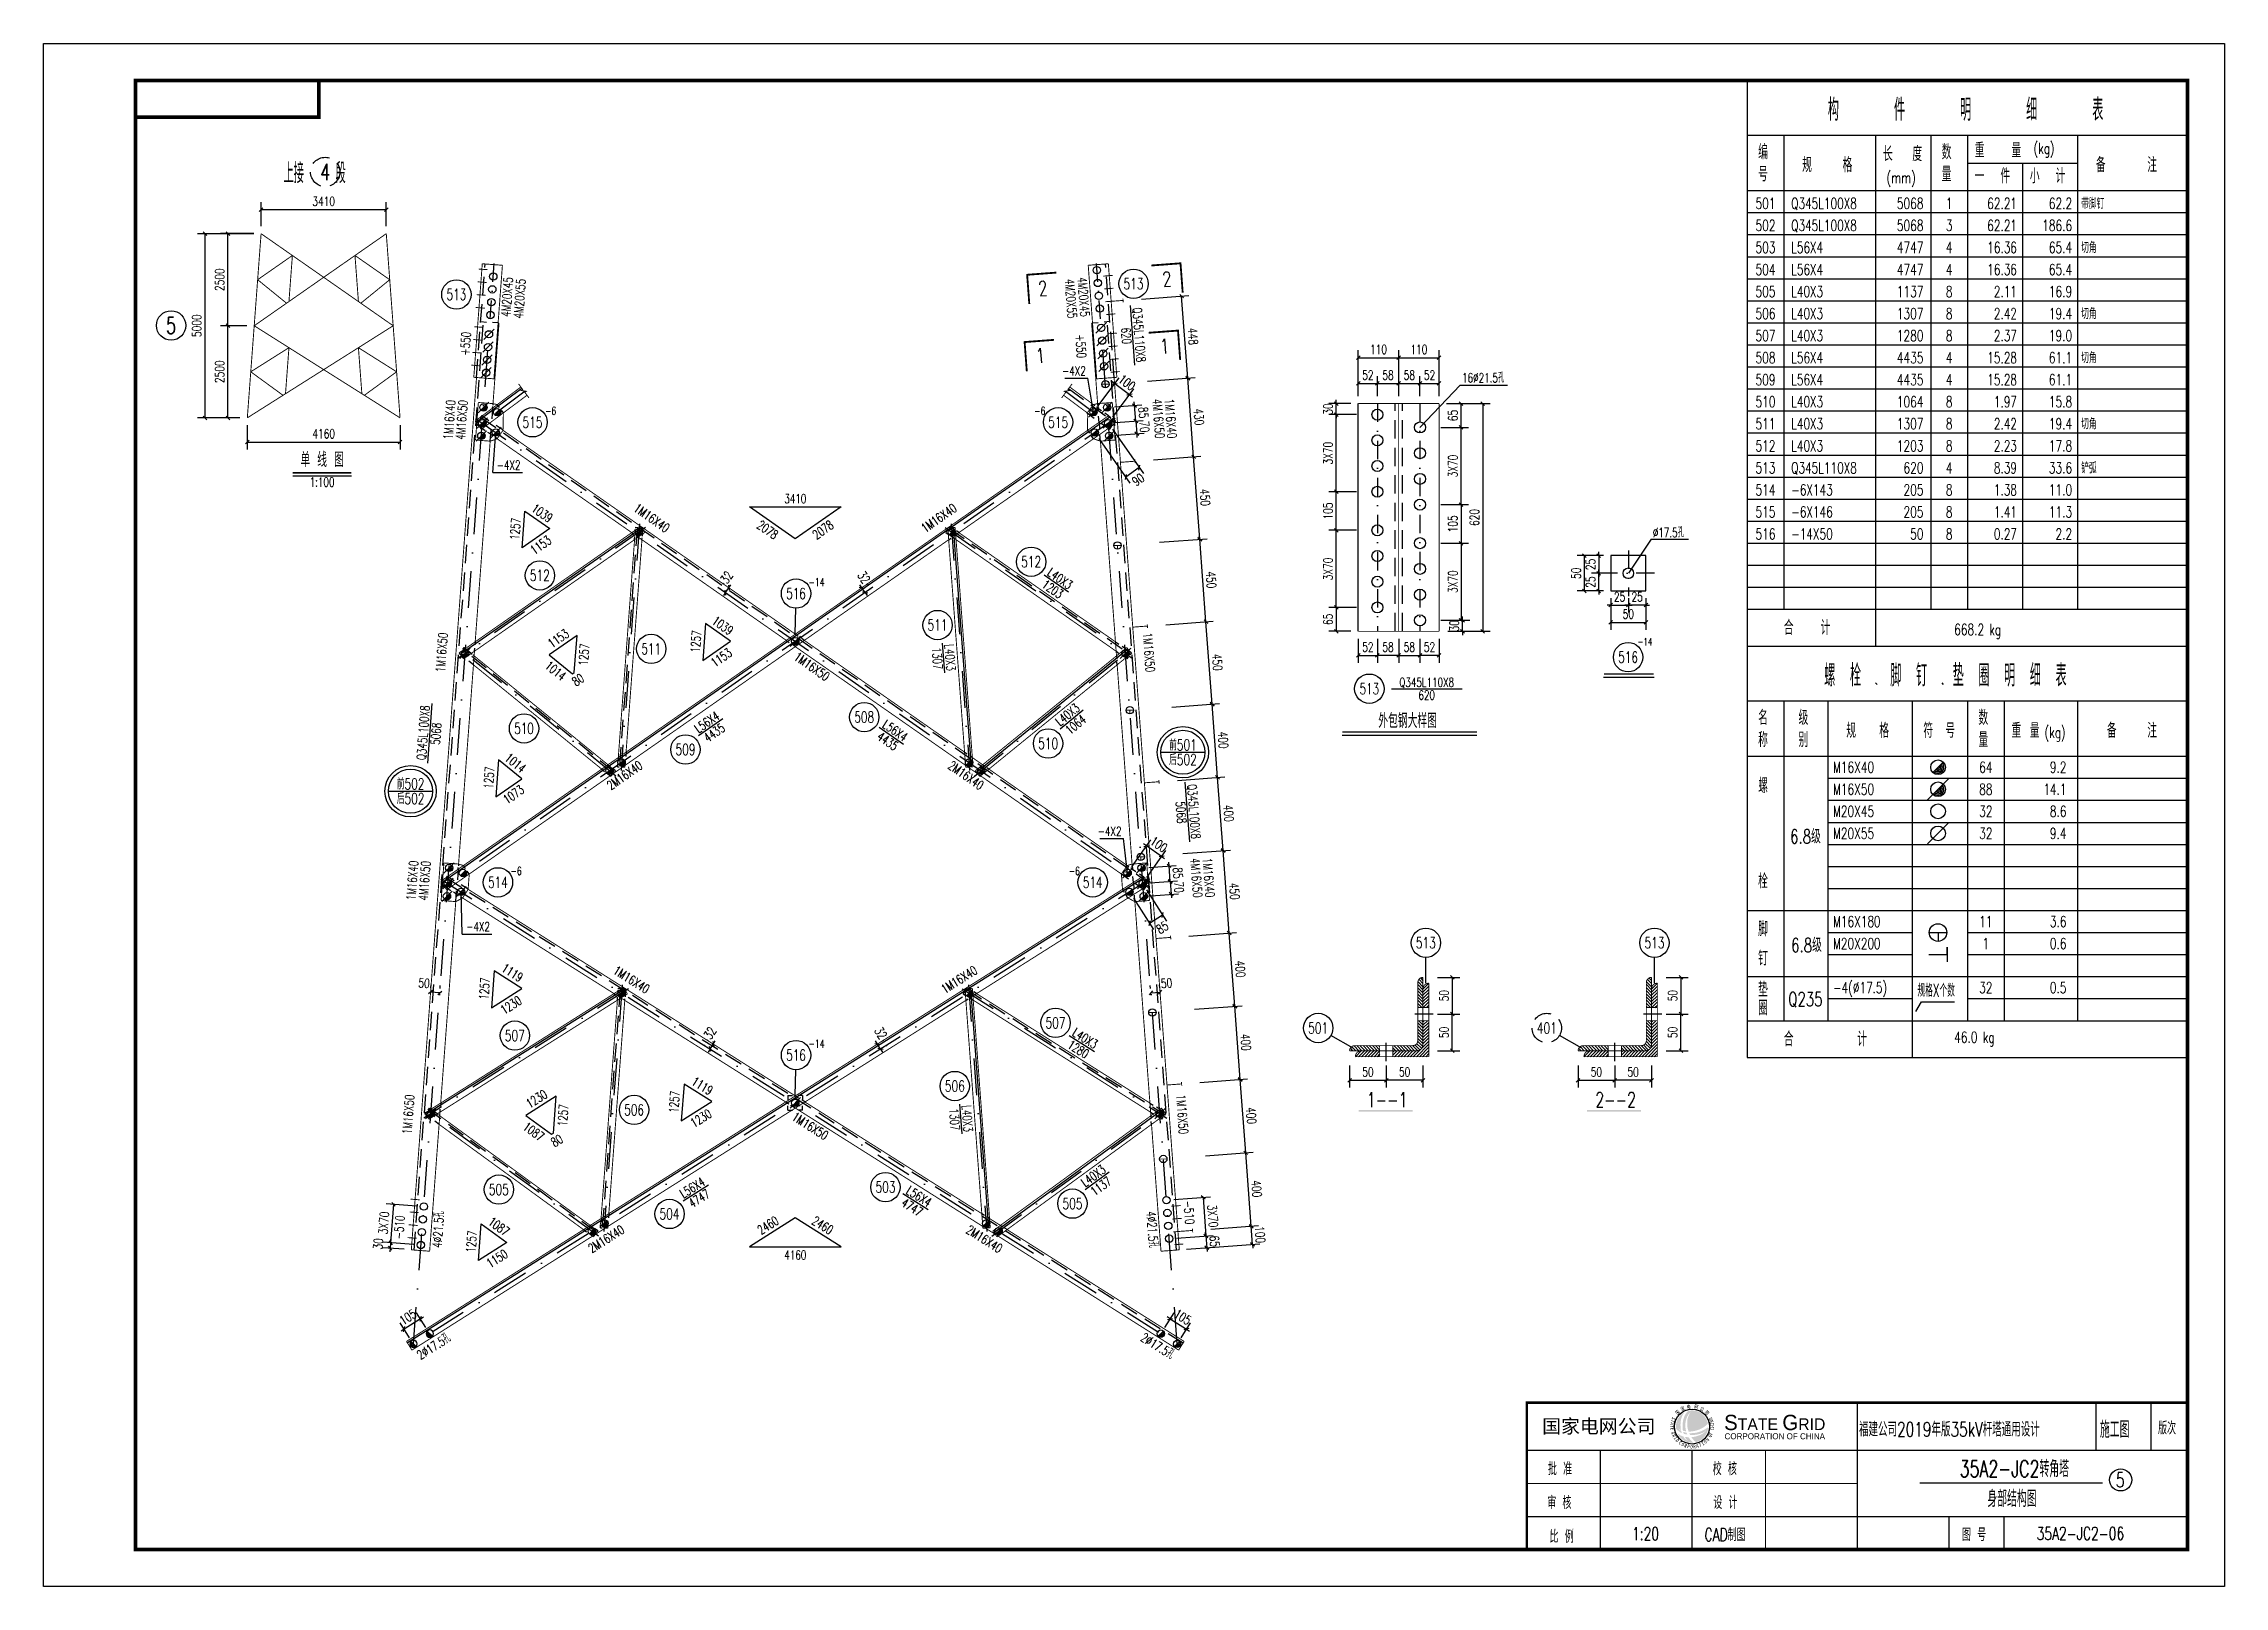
# Model space of a CAD drawing. Header units: millimetres. Extents: x 26087 to 26681, y -12217 to -11797.
import ezdxf
from ezdxf.enums import TextEntityAlignment as Align

# ---------------------------------------------------------------- set-up
doc = ezdxf.new("R2010")
doc.units = ezdxf.units.MM
doc.header["$LTSCALE"] = 10
for name, pattern in [('DASHDOT', [1, 0.5, -0.25, 0, -0.25]), ('DASHDOTX2', [2, 1, -0.5, 0, -0.5]), ('DASHED', [0.75, 0.5, -0.25])]:
    doc.linetypes.add(name, pattern=pattern)
for name, color, linetype in [('$TD_AUDIT_GENERATED_(523)', 3, 'Continuous'), ('$TD_AUDIT_GENERATED_(64D)', 4, 'Continuous'), ('1', 1, 'DASHED'), ('2', 1, 'Continuous'), ('3', 1, 'Continuous'), ('4', 2, 'DASHDOTX2'), ('5', 2, 'DASHDOT'), ('8', 3, 'Continuous')]:
    doc.layers.add(name, color=color, linetype=linetype)
doc.styles.add('$TD_AUDIT_GENERATED_(50F)', font='')
doc.styles.add('$TD_AUDIT_GENERATED_(511)', font='verdanab.ttf', dxfattribs={"width": 0.8})
doc.styles.add('1-1', font='simhei.ttf')
doc.styles.add('1-2', font='')
doc.styles.add('DXT', font='simplex.shx', dxfattribs={"width": 0.72, "bigfont": 'hztxt.shx'})
doc.styles.get("Standard").update_dxf_attribs({"font": 'SIMPLEX.shx', "width": 0.7, "bigfont": 'gbhzfs.shx'})
doc.styles.get('$TD_AUDIT_GENERATED_(50F)').set_extended_font_data('SimSun')
doc.styles.get('1-2').set_extended_font_data('STZhongsong')
doc.dimstyles.new('BZ$0', dxfattribs={"dimtxt": 2.5, "dimasz": 1, "dimexe": 2, "dimexo": 2, "dimgap": 1, "dimtad": 1, "dimdec": 0, "dimlfac": 20, "dimzin": 12, "dimdsep": 46, "dimtxsty": 'DXT', "dimblk": 'OBLIQUE', "dimcen": 0.09, "dimclrd": 1, "dimclre": 1, "dimclrt": 7, "dimadec": 4, "dimazin": 3, "dimtfac": 1.4, "dimtdec": 0, "dimtix": 1, "dimtmove": 2, "dimatfit": 3, "dimldrblk": 'OBLIQUE', "dimfxl": 1, "dimtolj": 1, "dimtzin": 0, "dimarcsym": 0})

msp = doc.modelspace()

# ---------------------------------------------------------------- texts
at = {"layer": '$TD_AUDIT_GENERATED_(64D)', "color": 0, "width": 0.7}
msp.add_text('516', height=3, dxfattribs=at).set_placement((26518.108, -11963.964), align=Align.MIDDLE)
for s, height, width, p in [('\\M+5B9B9', 6, 0.7, (26572.533, -11817.933)), ('\\M+5BCFE', 6, 0.7, (26590.533, -11817.933)), ('\\M+5C3F7', 6, 0.7, (26608.533, -11817.933)), ('\\M+5CFB8', 6, 0.7, (26626.533, -11817.933)), ('\\M+5B1ED', 6, 0.7, (26644.533, -11817.933)), ('\\M+5B1E0', 4, 0.7, (26553.533, -11828.433)), ('\\M+5B3A4', 4, 0.7, (26587.533, -11828.933)), ('\\M+5B6C8', 4, 0.7, (26595.533, -11828.933)), ('\\M+5CAFD', 4, 0.7, (26603.533, -11828.433)), ('\\M+5D6D8', 4, 0.7, (26612.533, -11827.933)), ('\\M+5C1BF', 4, 0.7, (26622.533, -11827.933)), ('(kg)', 3, 0.7, (26628.533, -11826.933)), ('\\M+5BAC5', 4, 0.7, (26553.533, -11834.433)), ('\\M+5B9E6', 4, 0.7, (26565.533, -11831.933)), ('\\M+5B8F1', 4, 0.7, (26576.533, -11831.933)), ('(mm)', 3, 0.7, (26588.533, -11834.933)), ('\\M+5C1BF', 4, 0.7, (26603.533, -11834.433)), ('\\M+5BCFE', 4, 0.7, (26619.533, -11834.933)), ('\\M+5D0A1', 4, 0.7, (26627.533, -11834.933)), ('\\M+5BCC6', 4, 0.7, (26634.533, -11834.933)), ('\\M+5B1B8', 4, 0.7, (26645.533, -11831.933)), ('\\M+5D7A2', 4, 0.7, (26659.533, -11831.933)), ('\\M+5D2BB', 4, 0.7, (26612.533, -11834.933)), ('Q345L100X8', 3, 0.7, (26562.533, -11841.933)), ('\\M+5B4F8\\M+5BDC5\\M+5B6A4', 3, 0.7, (26641.533, -11841.933)), ('Q345L100X8', 3, 0.7, (26562.533, -11847.933)), ('L56X4', 3, 0.7, (26562.533, -11853.933)), ('\\M+5C7D0\\M+5BDC7', 3, 0.7, (26641.533, -11853.933)), ('L56X4', 3, 0.7, (26562.533, -11859.933)), ('L40X3', 3, 0.7, (26562.533, -11865.933)), ('L40X3', 3, 0.7, (26562.533, -11871.933)), ('\\M+5C7D0\\M+5BDC7', 3, 0.7, (26641.533, -11871.933)), ('L40X3', 3, 0.7, (26562.533, -11877.933)), ('L56X4', 3, 0.7, (26562.533, -11883.933)), ('\\M+5C7D0\\M+5BDC7', 3, 0.7, (26641.533, -11883.933)), ('L56X4', 3, 0.7, (26562.533, -11889.933)), ('-6', 2.2, 0.7, (26223.134, -11898.016)), ('-6', 2.2, 0.7, (26356.35, -11898.016)), ('L40X3', 3, 0.7, (26562.533, -11895.933)), ('L40X3', 3, 0.7, (26562.533, -11901.933)), ('\\M+5C7D0\\M+5BDC7', 3, 0.7, (26641.533, -11901.933)), ('L40X3', 3, 0.7, (26562.533, -11907.933)), ('Q345L110X8', 3, 0.7, (26562.533, -11913.933)), ('\\M+5B2F9\\M+5BBA1', 3, 0.7, (26641.533, -11913.933)), ('-6X143', 3, 0.7, (26562.533, -11919.933)), ('-6X146', 3, 0.7, (26562.533, -11925.933)), ('-14X50', 3, 0.7, (26562.533, -11931.933)), ('-14', 2.2, 0.7, (26294.903, -11944.643)), ('\\M+5BACF', 4, 0.7, (26560.533, -11957.933)), ('\\M+5BCC6', 4, 0.7, (26570.533, -11957.933)), (' 668.2 kg', 3, 0.7, (26605.533, -11957.933)), ('\\M+5C2DD', 6, 0.7, (26571.533, -11971.933)), ('\\M+5CBA8', 6, 0.7, (26578.533, -11971.933)), ('\\M+5BDC5', 6, 0.7, (26589.533, -11971.933)), ('\\M+5B6A4', 6, 0.7, (26596.533, -11971.933)), ('\\M+5B5E6', 6, 0.7, (26606.533, -11971.933)), ('\\M+5C8A6', 6, 0.7, (26613.533, -11971.933)), ('\\M+5C3F7', 6, 0.7, (26620.533, -11971.933)), ('\\M+5CFB8', 6, 0.7, (26627.533, -11971.933)), ('\\M+5B1ED', 6, 0.7, (26634.533, -11971.933)), ('\\M+5C3FB', 4, 0.7, (26553.533, -11982.433)), ('\\M+5BCB6', 4, 0.7, (26564.533, -11982.433)), ('\\M+5CAFD', 4, 0.7, (26613.533, -11982.433)), ('\\M+5B3C6', 4, 0.7, (26553.533, -11988.433)), ('\\M+5B1F0', 4, 0.7, (26564.533, -11988.433)), ('\\M+5B9E6', 4, 0.7, (26577.533, -11985.933)), ('\\M+5B8F1', 4, 0.7, (26586.533, -11985.933)), ('\\M+5B7FB', 4, 0.7, (26598.533, -11985.933)), ('\\M+5BAC5', 4, 0.7, (26604.533, -11985.933)), ('\\M+5C1BF', 4, 0.7, (26613.533, -11988.433)), ('\\M+5D6D8', 4, 0.7, (26622.533, -11985.933)), ('\\M+5C1BF', 4, 0.7, (26627.533, -11985.933)), ('(kg)', 3, 0.7, (26631.533, -11985.933)), ('\\M+5B1B8', 4, 0.7, (26648.533, -11985.933)), ('\\M+5D7A2', 4, 0.7, (26659.533, -11985.933)), ('M16X40', 3, 0.7, (26573.933, -11995.433)), ('\\M+5C2DD', 4, 0.7, (26553.533, -12000.933)), ('M16X50', 3, 0.7, (26573.933, -12001.433)), ('M20X45', 3, 0.7, (26573.933, -12007.433)), ('6.8\\M+5BCB6', 3.8, 0.7, (26562.252, -12014.675)), ('M20X55', 3, 0.7, (26573.933, -12013.433)), ('-6', 2.2, 0.7, (26213.715, -12023.272)), ('-6', 2.2, 0.7, (26365.769, -12023.272)), ('\\M+5CBA8', 4, 0.7, (26553.533, -12026.933)), ('M16X180', 3, 0.7, (26573.933, -12037.433)), ('\\M+5BDC5', 4, 0.7, (26553.533, -12039.933)), ('6.8\\M+5BCB6', 3.8, 0.7, (26562.533, -12044.235)), ('\\M+5B6A4', 4, 0.7, (26553.533, -12047.933)), ('M20X200', 3, 0.7, (26573.933, -12043.433)), ('\\M+5B5E6', 4, 0.7, (26553.533, -12056.433)), ('-4(%%c17.5)', 3, 0.7, (26573.933, -12055.433)), ('\\M+5C8A6', 4, 0.7, (26553.533, -12061.433)), ('Q235', 3.8, 0.7, (26561.733, -12058.933)), ('\\M+5B9E6\\M+5B8F1X\\M+5B8F6\\M+5CAFD', 3.5, 0.6, (26596.933, -12056.433)), ('-14', 2.2, 0.7, (26294.903, -12070.303)), ('\\M+5BACF', 4, 0.7, (26560.533, -12069.933)), ('\\M+5BCC6', 4, 0.7, (26580.533, -12069.933)), (' 46.0 kg', 3, 0.7, (26605.533, -12068.933)), ('1--1', 4, 0.7, (26446.947, -12086.432)), ('2--2', 4, 0.7, (26509.199, -12086.432))]:
    msp.add_text(s, height=height, dxfattribs=dict(width=width)).set_placement(p)
at = {"width": 0.7}
for s, height, p in [('\\M+5C9CF\\M+5BDD3   \\M+5B6CE', 5.5, (26160.351, -11831.875)), ('5', 4.5, (26121.265, -11873.661)), ('\\M+5B5A5 \\M+5CFDF \\M+5CDBC', 4, (26162.385, -11909.999)), ('1:100', 2.5, (26162.385, -11916.299)), ('5', 4, (26652.161, -12187.934)), ('\\M+5C9ED\\M+5B2BF\\M+5BDE1\\M+5B9B9\\M+5CDBC', 4.5, (26622.676, -12192.845))]:
    msp.add_text(s, height=height, dxfattribs=at).set_placement(p, align=Align.MIDDLE)
for s, height, p in [('501', 3, (26555.533, -11841.933)), ('1', 3, (26605.533, -11841.933)), ('502', 3, (26555.533, -11847.933)), ('3', 3, (26605.533, -11847.933)), ('503', 3, (26555.533, -11853.933)), ('4', 3, (26605.533, -11853.933)), ('504', 3, (26555.533, -11859.933)), ('4', 3, (26605.533, -11859.933)), ('505', 3, (26555.533, -11865.933)), ('8', 3, (26605.533, -11865.933)), ('506', 3, (26555.533, -11871.933)), ('8', 3, (26605.533, -11871.933)), ('507', 3, (26555.533, -11877.933)), ('8', 3, (26605.533, -11877.933)), ('508', 3, (26555.533, -11883.933)), ('4', 3, (26605.533, -11883.933)), ('509', 3, (26555.533, -11889.933)), ('4', 3, (26605.533, -11889.933)), ('510', 3, (26555.533, -11895.933)), ('8', 3, (26605.533, -11895.933)), ('511', 3, (26555.533, -11901.933)), ('8', 3, (26605.533, -11901.933)), ('512', 3, (26555.533, -11907.933)), ('8', 3, (26605.533, -11907.933)), ('513', 3, (26555.533, -11913.933)), ('4', 3, (26605.533, -11913.933)), ('514', 3, (26555.533, -11919.933)), ('8', 3, (26605.533, -11919.933)), ('515', 3, (26555.533, -11925.933)), ('8', 3, (26605.533, -11925.933)), ('516', 3, (26555.533, -11931.933)), ('8', 3, (26605.533, -11931.933)), ('Q345L110X8', 2.5, (26463.259, -11972.052)), ('620', 2.5, (26463.259, -11975.552)), ('\\M+5C7B0501', 3, (26396.853, -11989.357)), ('\\M+5BAF3502', 3, (26396.853, -11993.357)), ('64', 3, (26615.533, -11995.433)), ('\\M+5C7B0502', 3, (26186.481, -11999.962)), ('88', 3, (26615.533, -12001.433)), ('\\M+5BAF3502', 3, (26186.481, -12003.962)), ('32', 3, (26615.533, -12007.433)), ('32', 3, (26615.533, -12013.433)), ('11', 3, (26615.533, -12037.433)), ('1', 3, (26615.533, -12043.433)), ('32', 3, (26615.533, -12055.433)), ('35A2-JC2\\M+5D7AA\\M+5BDC7\\M+5CBFE', 4.5, (26623.318, -12187.178))]:
    msp.add_text(s, height=height, dxfattribs=at).set_placement(p, align=Align.CENTER)
for s, p in [('5068', (26598.533, -11841.933)), ('62.21', (26624.033, -11841.933)), ('62.2', (26639.033, -11841.933)), ('5068', (26598.533, -11847.933)), ('62.21', (26624.033, -11847.933)), ('186.6', (26639.033, -11847.933)), ('4747', (26598.533, -11853.933)), ('16.36', (26624.033, -11853.933)), ('65.4', (26639.033, -11853.933)), ('4747', (26598.533, -11859.933)), ('16.36', (26624.033, -11859.933)), ('65.4', (26639.033, -11859.933)), ('1137', (26598.533, -11865.933)), ('2.11', (26624.033, -11865.933)), ('16.9', (26639.033, -11865.933)), ('1307', (26598.533, -11871.933)), ('2.42', (26624.033, -11871.933)), ('19.4', (26639.033, -11871.933)), ('1280', (26598.533, -11877.933)), ('2.37', (26624.033, -11877.933)), ('19.0', (26639.033, -11877.933)), ('4435', (26598.533, -11883.933)), ('15.28', (26624.033, -11883.933)), ('61.1', (26639.033, -11883.933)), ('4435', (26598.533, -11889.933)), ('15.28', (26624.033, -11889.933)), ('61.1', (26639.033, -11889.933)), ('1064', (26598.533, -11895.933)), ('1.97', (26624.033, -11895.933)), ('15.8', (26639.033, -11895.933)), ('1307', (26598.533, -11901.933)), ('2.42', (26624.033, -11901.933)), ('19.4', (26639.033, -11901.933)), ('1203', (26598.533, -11907.933)), ('2.23', (26624.033, -11907.933)), ('17.8', (26639.033, -11907.933)), ('620', (26598.533, -11913.933)), ('8.39', (26624.033, -11913.933)), ('33.6', (26639.033, -11913.933)), ('205', (26598.533, -11919.933)), ('1.38', (26624.033, -11919.933)), ('11.0', (26639.033, -11919.933)), ('205', (26598.533, -11925.933)), ('1.41', (26624.033, -11925.933)), ('11.3', (26639.033, -11925.933)), ('50', (26598.533, -11931.933)), ('0.27', (26624.033, -11931.933)), ('2.2', (26639.033, -11931.933)), ('9.2', (26637.533, -11995.433)), ('14.1', (26637.533, -12001.433)), ('8.6', (26637.533, -12007.433)), ('9.4', (26637.533, -12013.433)), ('3.6', (26637.533, -12037.433)), ('0.6', (26637.533, -12043.433)), ('0.5', (26637.533, -12055.433))]:
    msp.add_text(s, height=3, dxfattribs=at).set_placement(p, align=Align.RIGHT)
at = {"color": 2, "width": 0.7}
for s, rotation, p in [('2', 4.27715, (26358.713, -11863.554)), ('2', 4.277307, (26392.512, -11861.026)), ('1', 4.27715, (26358.026, -11881.868)), ('1', 4.277307, (26391.825, -11879.34))]:
    msp.add_text(s, height=4, rotation=rotation, dxfattribs=at).set_placement(p, align=Align.MIDDLE)
at = {"width": 0.7}
for s, height, p in [('513', 3, (26383.419, -11862.319)), ('513', 3, (26198.964, -11865.231)), ('515', 3, (26219.705, -11900.016)), ('515', 3, (26362.859, -11900.016)), ('512', 3, (26355.518, -11937.989)), ('512', 3, (26221.714, -11941.705)), ('516', 3, (26291.475, -11946.643)), ('511', 3, (26330.032, -11955.222)), ('511', 3, (26252.047, -11961.704)), ('513', 3, (26447.634, -11972.552)), ('508', 3, (26310.065, -11980.292)), ('\\M+5CDE2\\M+5B0FC\\M+5B8D6\\M+5B4F3\\M+5D1F9\\M+5CDBC', 4, (26458.068, -11981.279)), ('510', 3, (26217.389, -11983.365)), ('510', 3, (26360.133, -11987.466)), ('509', 3, (26261.361, -11989.1)), ('514', 3, (26210.287, -12025.273)), ('514', 3, (26372.278, -12025.273)), ('513', 3, (26463.039, -12041.727)), ('513', 3, (26525.29, -12041.727)), ('507', 3, (26362.167, -12063.519)), ('501', 3, (26433.712, -12064.927)), ('507', 3, (26214.901, -12066.988)), ('516', 3, (26291.474, -12072.303)), ('506', 3, (26334.72, -12080.727)), ('506', 3, (26247.36, -12087.209)), ('505', 3, (26210.55, -12108.904)), ('503', 3, (26315.833, -12108.245)), ('505', 3, (26366.761, -12112.731)), ('504', 3, (26257.03, -12115.551))]:
    msp.add_text(s, height=height, dxfattribs=at).set_placement(p, align=Align.MIDDLE_CENTER)
for s, rotation, p in [('Q345L110X8', 274.2772, (26383.69, -11876.296)), ('+550', 85.7228, (26202.692, -11878.697)), ('+550', 274.2772, (26367.817, -11879.422)), ('620', 274.2772, (26380.2, -11876.557)), ('1203', 325.1282, (26360.666, -11946.452)), ('L40X3', 325.1282, (26362.668, -11943.58)), ('1307', 274.2772, (26328.714, -11964.408)), ('L40X3', 274.2772, (26332.204, -11964.147)), ('Q345L100X8', 85.7228, (26191.174, -11984.643)), ('L56X4', 34.8718, (26267.939, -11982.687)), ('L40X3', 39.1158, (26366.218, -11980.585)), ('1064', 39.1158, (26368.426, -11983.3)), ('5068', 85.7228, (26194.664, -11984.904)), ('4435', 34.8718, (26269.94, -11985.559)), ('4435', 325.1282, (26315.738, -11987.855)), ('L56X4', 325.1282, (26317.739, -11984.984)), ('Q345L100X8', 274.2772, (26398.608, -12006.068)), ('5068', 274.2772, (26395.117, -12006.329)), ('1280', 327.7442, (26367.696, -12071.738)), ('L40X3', 327.7442, (26369.564, -12068.779)), ('1307', 274.2772, (26333.401, -12089.913)), ('L40X3', 274.2772, (26336.891, -12089.652)), ('L56X4', 32.2558, (26263.893, -12109.446)), ('L40X3', 36.0653, (26373.203, -12106.183)), ('1137', 36.0653, (26375.264, -12109.012)), ('4747', 32.2558, (26265.761, -12112.406)), ('4747', 327.7442, (26322.429, -12114.773)), ('L56X4', 327.7442, (26324.297, -12111.813)), ('-510', 85.7228, (26184.659, -12119.267)), ('-510', 274.2772, (26397.283, -12115.254))]:
    msp.add_text(s, height=2.5, rotation=rotation, dxfattribs=at).set_placement(p, align=Align.CENTER)
at = {"color": 0, "width": 0.7}
msp.add_text('-14', height=2, dxfattribs=at).set_placement((26522.708, -11959.75), align=Align.MIDDLE)
at = {"color": 7, "width": 0.7}
msp.add_text('35A2-JC2-06', height=3.5, dxfattribs=at).set_placement((26629.401, -12204.286))
at = {"layer": '1', "width": 0.7}
msp.add_text('4', height=4.5, dxfattribs=at).set_placement((26163.251, -11831.875), align=Align.MIDDLE)
at = {"layer": '1', "color": 1, "width": 0.7}
msp.add_text('16%%C21.5\\M+5BFD7', height=2.5, rotation=359.996756, dxfattribs=at).set_placement((26472.902, -11889.159))
msp.add_text('%%c17.5\\M+5BFD7', height=2.5, dxfattribs=at).set_placement((26524.848, -11931.289))
at = {"layer": '1', "width": 0.7}
msp.add_text('401', height=3, dxfattribs=at).set_placement((26495.964, -12064.927), align=Align.MIDDLE_CENTER)
at = {"layer": '2', "width": 0.7}
for p in [(26363.955, -11887.293), (26209.966, -11912.933), (26373.678, -12012.622), (26201.657, -12038.582)]:
    msp.add_text('-4X2', height=2.5, dxfattribs=at).set_placement(p)
at = {"layer": '3', "width": 0.7}
for s, rotation, p in [('4M20X45', 85.7228, (26214.745, -11866.053)), ('4M20X55', 85.7228, (26218.195, -11866.5)), ('4M20X55', 274.2772, (26364.37, -11866.5)), ('4M20X45', 274.2772, (26367.819, -11866.053)), ('1M16X40', 85.7228, (26199.069, -11899.476)), ('4M16X50', 85.7228, (26202.4, -11899.507)), ('4M16X50', 274.2772, (26388.215, -11899.186)), ('1M16X40', 274.2772, (26391.545, -11899.154)), ('1M16X40', 325.1282, (26251.025, -11927.724)), ('1M16X40', 34.8718, (26331.539, -11927.724)), ('1M16X50', 85.7228, (26196.953, -11962.821)), ('1M16X50', 325.1282, (26294.654, -11968.153)), ('1M16X50', 274.2772, (26385.612, -11962.821)), ('2M16X40', 34.8718, (26245.932, -11997.772)), ('2M16X40', 325.1282, (26336.632, -11997.772)), ('1M16X40', 85.7228, (26188.946, -12024.902)), ('4M16X50', 85.7228, (26192.291, -12024.983)), ('4M16X50', 274.2772, (26398.535, -12024.196)), ('1M16X40', 274.2772, (26401.88, -12024.116)), ('1M16X40', 327.7442, (26245.588, -12053.445)), ('1M16X40', 32.2558, (26336.977, -12053.445)), ('1M16X50', 85.7228, (26187.88, -12088.587)), ('1M16X50', 274.2772, (26394.685, -12088.587)), ('1M16X50', 327.7442, (26294.271, -12093.314)), ('4%%C21.5\\M+5BFD7', 85.7228, (26196.014, -12119.918)), ('4%%C21.5\\M+5BFD7', 274.2772, (26386.551, -12119.918)), ('2M16X40', 32.2558, (26240.854, -12124.049)), ('2M16X40', 327.7442, (26341.71, -12124.049)), ('2%%C17.5\\M+5BFD7', 32.2558, (26193.842, -12153.289)), ('2%%C17.5\\M+5BFD7', 327.7442, (26388.906, -12153.163))]:
    msp.add_text(s, height=2.5, rotation=rotation, dxfattribs=at).set_placement(p, align=Align.BOTTOM_CENTER)
for s, p in [('3410', (26291.282, -11922.081)), ('4160', (26291.282, -12127.976))]:
    msp.add_text(s, height=2.5, dxfattribs=at).set_placement(p, align=Align.CENTER)
for s, rotation, p in [('1257', 85.7228, (26216.265, -11929.142)), ('1039', 325.1282, (26221.619, -11925.759)), ('2078', 325.1282, (26283.031, -11930.308)), ('2078', 34.8718, (26299.533, -11930.308)), ('1153', 34.8719, (26222.673, -11934.465)), ('1153', 34.8718, (26227.473, -11959.902)), ('1257', 85.7228, (26265.442, -11959.78)), ('1039', 325.1282, (26270.796, -11956.396)), ('1257', 85.7228, (26234.945, -11963.36)), ('1153', 34.8718, (26271.85, -11965.102)), ('1014', 320.8842, (26225.199, -11968.635)), ('80', 34.8719, (26232.819, -11971.167)), ('1014', 320.8842, (26214.256, -11993.721)), ('1257', 85.7228, (26209.105, -11996.877)), ('1073', 34.8718, (26215.251, -12002.382)), ('1257', 85.7228, (26207.862, -12054.316)), ('1119', 327.7442, (26213.553, -12050.919)), ('1230', 32.2558, (26214.512, -12059.739)), ('1230', 32.2558, (26221.465, -12085.277)), ('1119', 327.7442, (26265.285, -12081.727)), ('1257', 85.7228, (26229.274, -12088.773)), ('1257', 85.7228, (26259.595, -12085.124)), ('1230', 32.2558, (26266.245, -12090.547)), ('1087', 323.9347, (26219.293, -12094.137)), ('80', 32.2557, (26227.007, -12096.656)), ('1087', 323.9347, (26209.799, -12119.959)), ('2460', 32.2558, (26284.499, -12119.686)), ('2460', 327.7442, (26298.066, -12119.686)), ('1257', 85.7228, (26204.324, -12123.148)), ('1150', 32.2558, (26210.703, -12128.742))]:
    msp.add_text(s, height=2.5, rotation=rotation, dxfattribs=at).set_placement(p, align=Align.CENTER)

# ---------------------------------------------------------------- blocks, each defined once
blk = doc.blocks.new('_Oblique')
at = {"color": 0, "linetype": 'ByBlock', "lineweight": -2}
blk.add_line((-0.5, -0.5), (0.5, 0.5), dxfattribs=at)
blk = doc.blocks.new('*D48')
at = {"layer": '3', "color": 1, "lineweight": -2}
for p, q in [((26378.53, -11900.08), (26386.01, -11899.52)), ((26378.79, -11903.57), (26386.27, -11903.01)), ((26384.01, -11899.67), (26383.94, -11898.68)), ((26384.01, -11899.67), (26384.27, -11903.16)), ((26384.27, -11903.16), (26384.35, -11904.16))]:
    blk.add_line(p, q, dxfattribs=at)
at = {"layer": 'Defpoints', "color": 0}
for p in [(26376.53, -11900.23), (26376.79, -11903.72), (26384.27, -11903.16)]:
    blk.add_point(p, dxfattribs=at)
at = {"layer": '3', "color": 1, "lineweight": -2}
for p, rotation in [((26384.01, -11899.67), 274.2774000000041), ((26384.27, -11903.16), 94.27740000000416)]:
    blk.add_blockref('_Oblique', p, dxfattribs=dict(at, rotation=rotation))
at = {"layer": '3', "color": 7, "insert": (26386.39, -11901.25), "char_height": 2.5, "attachment_point": 5, "rotation": 274.2774, "style": 'DXT'}
blk.add_mtext('\\A1;70', dxfattribs=at)
blk = doc.blocks.new('*D49')
at = {"layer": '3', "color": 1, "lineweight": -2}
for p, q in [((26377.68, -11901.87), (26386.13, -11914)), ((26373.98, -11904.45), (26382.43, -11916.57)), ((26384.98, -11912.36), (26381.29, -11914.93))]:
    blk.add_line(p, q, dxfattribs=at)
at = {"layer": 'Defpoints', "color": 0}
for p in [(26372.84, -11902.81), (26376.53, -11900.23), (26381.29, -11914.93)]:
    blk.add_point(p, dxfattribs=at)
at = {"layer": '3', "color": 1, "lineweight": -2}
for p, rotation in [((26381.29, -11914.93), 214.8719000000353), ((26384.98, -11912.36), 34.87190000003529)]:
    blk.add_blockref('_Oblique', p, dxfattribs=dict(at, rotation=rotation))
at = {"layer": '3', "color": 7, "insert": (26384.68, -11915.62), "char_height": 2.5, "attachment_point": 5, "rotation": 34.8719, "style": 'DXT'}
blk.add_mtext('\\A1;90', dxfattribs=at)
blk = doc.blocks.new('*D50')
at = {"layer": '3', "color": 1, "lineweight": -2}
for p, q in [((26373.72, -11895.64), (26379.47, -11887.92)), ((26378.28, -11889.52), (26377.48, -11888.93)), ((26377.73, -11898.63), (26383.48, -11890.91)), ((26382.29, -11892.51), (26378.28, -11889.52)), ((26382.29, -11892.51), (26383.09, -11893.11))]:
    blk.add_line(p, q, dxfattribs=at)
at = {"layer": 'Defpoints', "color": 0}
for p in [(26378.28, -11889.52), (26372.52, -11897.25), (26376.53, -11900.23)]:
    blk.add_point(p, dxfattribs=at)
at = {"layer": '3', "color": 1, "lineweight": -2}
for p, rotation in [((26378.28, -11889.52), 323.3093999999312), ((26382.29, -11892.51), 143.3093999999312)]:
    blk.add_blockref('_Oblique', p, dxfattribs=dict(at, rotation=rotation))
at = {"layer": '3', "color": 7, "insert": (26381.63, -11889.21), "char_height": 2.5, "attachment_point": 5, "rotation": 323.3094, "style": 'DXT'}
blk.add_mtext('\\A1;100', dxfattribs=at)
blk = doc.blocks.new('*D51')
at = {"layer": '3', "color": 1, "lineweight": -2}
for p, q in [((26378.21, -11895.85), (26385.69, -11895.29)), ((26383.69, -11895.44), (26383.62, -11894.44)), ((26384.01, -11899.67), (26383.69, -11895.44)), ((26378.53, -11900.08), (26386.01, -11899.52)), ((26384.01, -11899.67), (26384.09, -11900.67))]:
    blk.add_line(p, q, dxfattribs=at)
at = {"layer": 'Defpoints', "color": 0}
for p in [(26376.22, -11895.99), (26383.69, -11895.44), (26376.53, -11900.23)]:
    blk.add_point(p, dxfattribs=at)
at = {"layer": '3', "color": 1, "lineweight": -2}
for p, rotation in [((26383.69, -11895.44), 274.276899999921), ((26384.01, -11899.67), 94.27689999992103)]:
    blk.add_blockref('_Oblique', p, dxfattribs=dict(at, rotation=rotation))
at = {"layer": '3', "color": 7, "insert": (26386.1, -11897.39), "char_height": 2.5, "attachment_point": 5, "rotation": 274.2769, "style": 'DXT'}
blk.add_mtext('\\A1;85', dxfattribs=at)
blk = doc.blocks.new('*D52')
at = {"layer": '3', "color": 1, "lineweight": -2}
for p, q in [((26387.9, -12025.43), (26395.38, -12024.88)), ((26388.16, -12028.92), (26395.64, -12028.37)), ((26393.39, -12025.02), (26393.31, -12024.03)), ((26393.39, -12025.02), (26393.65, -12028.51)), ((26393.65, -12028.51), (26393.72, -12029.51))]:
    blk.add_line(p, q, dxfattribs=at)
at = {"layer": 'Defpoints', "color": 0}
for p in [(26385.91, -12025.58), (26386.17, -12029.07), (26393.65, -12028.51)]:
    blk.add_point(p, dxfattribs=at)
at = {"layer": '3', "color": 1, "lineweight": -2}
for p, rotation in [((26393.39, -12025.02), 274.2774000000041), ((26393.65, -12028.51), 94.27740000000416)]:
    blk.add_blockref('_Oblique', p, dxfattribs=dict(at, rotation=rotation))
at = {"layer": '3', "color": 7, "insert": (26395.76, -12026.6), "char_height": 2.5, "attachment_point": 5, "rotation": 274.2774, "style": 'DXT'}
blk.add_mtext('\\A1;70', dxfattribs=at)
blk = doc.blocks.new('*D53')
at = {"layer": '3', "color": 1, "lineweight": -2}
for p, q in [((26386.97, -12027.28), (26392.4, -12035.87)), ((26383.38, -12029.54), (26388.81, -12038.14)), ((26391.33, -12034.18), (26387.74, -12036.45))]:
    blk.add_line(p, q, dxfattribs=at)
at = {"layer": 'Defpoints', "color": 0}
for p in [(26382.31, -12027.85), (26385.91, -12025.58), (26387.74, -12036.45)]:
    blk.add_point(p, dxfattribs=at)
at = {"layer": '3', "color": 1, "lineweight": -2}
for p, rotation in [((26391.33, -12034.18), 32.25560000000356), ((26387.74, -12036.45), 212.2556000000037)]:
    blk.add_blockref('_Oblique', p, dxfattribs=dict(at, rotation=rotation))
at = {"layer": '3', "color": 7, "insert": (26391.27, -12037.58), "char_height": 2.5, "attachment_point": 5, "rotation": 32.2556, "style": 'DXT'}
blk.add_mtext('\\A1;85', dxfattribs=at)
blk = doc.blocks.new('*D54')
at = {"layer": '3', "color": 1, "lineweight": -2}
for p, q in [((26382.95, -12021.08), (26388.08, -12013.72)), ((26386.94, -12015.36), (26386.12, -12014.79)), ((26391.04, -12018.22), (26386.94, -12015.36)), ((26387.05, -12023.94), (26392.18, -12016.58)), ((26391.04, -12018.22), (26391.86, -12018.79))]:
    blk.add_line(p, q, dxfattribs=at)
at = {"layer": 'Defpoints', "color": 0}
for p in [(26386.94, -12015.36), (26381.81, -12022.72), (26385.91, -12025.58)]:
    blk.add_point(p, dxfattribs=at)
at = {"layer": '3', "color": 1, "lineweight": -2}
for p, rotation in [((26386.94, -12015.36), 325.1276999999945), ((26391.04, -12018.22), 145.1276999999945)]:
    blk.add_blockref('_Oblique', p, dxfattribs=dict(at, rotation=rotation))
at = {"layer": '3', "color": 7, "insert": (26390.28, -12014.94), "char_height": 2.5, "attachment_point": 5, "rotation": 325.1277, "style": 'DXT'}
blk.add_mtext('\\A1;100', dxfattribs=at)
blk = doc.blocks.new('*D55')
at = {"layer": '3', "color": 1, "lineweight": -2}
for p, q in [((26387.58, -12021.2), (26395.06, -12020.64)), ((26393.07, -12020.79), (26392.99, -12019.79)), ((26393.39, -12025.02), (26393.07, -12020.79)), ((26387.9, -12025.43), (26395.38, -12024.88)), ((26393.39, -12025.02), (26393.46, -12026.02))]:
    blk.add_line(p, q, dxfattribs=at)
at = {"layer": 'Defpoints', "color": 0}
for p in [(26385.59, -12021.35), (26393.07, -12020.79), (26385.91, -12025.58)]:
    blk.add_point(p, dxfattribs=at)
at = {"layer": '3', "color": 1, "lineweight": -2}
for p, rotation in [((26393.07, -12020.79), 274.2768000000264), ((26393.39, -12025.02), 94.27680000002638)]:
    blk.add_blockref('_Oblique', p, dxfattribs=dict(at, rotation=rotation))
at = {"layer": '3', "color": 7, "insert": (26395.47, -12022.74), "char_height": 2.5, "attachment_point": 5, "rotation": 274.2768, "style": 'DXT'}
blk.add_mtext('\\A1;85', dxfattribs=at)
blk = doc.blocks.new('M16X50')
for p, q in [((-0.283, -0.283), (0.283, 0.283)), ((-0.141, -0.141), (0.141, 0.141))]:
    blk.add_line(p, q)
blk.add_circle((0, 0), 0.2)
for radius in [0.16, 0.12, 0.08, 0.04]:
    blk.add_arc((0, 0), radius, 225, 45)
blk = doc.blocks.new('M16X40')
blk.add_line((-0.141, -0.141), (0.141, 0.141))
blk.add_circle((0, 0), 0.2)
for radius in [0.16, 0.12, 0.08, 0.04]:
    blk.add_arc((0, 0), radius, 225, 45)
blk = doc.blocks.new('*D56')
at = {"layer": '3', "color": 1, "lineweight": -2}
for p, q in [((26385.54, -11866.47), (26398.5, -11865.5)), ((26398.18, -11887.99), (26396.51, -11865.65)), ((26387.21, -11888.81), (26400.17, -11887.84))]:
    blk.add_line(p, q, dxfattribs=at)
at = {"layer": 'Defpoints', "color": 0}
for p in [(26383.54, -11866.62), (26396.51, -11865.65), (26385.22, -11888.96)]:
    blk.add_point(p, dxfattribs=at)
at = {"layer": '3', "color": 1, "lineweight": -2}
for p, rotation in [((26396.51, -11865.65), 94.27720000009928), ((26398.18, -11887.99), 274.2772000000993)]:
    blk.add_blockref('_Oblique', p, dxfattribs=dict(at, rotation=rotation))
at = {"layer": '3', "color": 7, "insert": (26399.59, -11876.65), "char_height": 2.5, "attachment_point": 5, "rotation": 274.2772, "style": 'DXT'}
blk.add_mtext('\\A1;448', dxfattribs=at)
blk = doc.blocks.new('*D57')
at = {"layer": '3', "color": 1, "lineweight": -2}
for p, q in [((26387.21, -11888.81), (26400.17, -11887.84)), ((26399.78, -11909.43), (26398.18, -11887.99)), ((26388.81, -11910.25), (26401.78, -11909.28))]:
    blk.add_line(p, q, dxfattribs=at)
at = {"layer": 'Defpoints', "color": 0}
for p in [(26385.22, -11888.96), (26398.18, -11887.99), (26386.82, -11910.4)]:
    blk.add_point(p, dxfattribs=at)
at = {"layer": '3', "color": 1, "lineweight": -2}
for p, rotation in [((26398.18, -11887.99), 94.27720000009928), ((26399.78, -11909.43), 274.2772000000993)]:
    blk.add_blockref('_Oblique', p, dxfattribs=dict(at, rotation=rotation))
at = {"layer": '3', "color": 7, "insert": (26401.22, -11898.54), "char_height": 2.5, "attachment_point": 5, "rotation": 274.2772, "style": 'DXT'}
blk.add_mtext('\\A1;430', dxfattribs=at)
blk = doc.blocks.new('*D58')
at = {"layer": '3', "color": 1, "lineweight": -2}
for p, q in [((26388.81, -11910.25), (26401.78, -11909.28)), ((26401.46, -11931.86), (26399.78, -11909.43)), ((26390.49, -11932.68), (26403.46, -11931.71))]:
    blk.add_line(p, q, dxfattribs=at)
at = {"layer": 'Defpoints', "color": 0}
for p in [(26399.78, -11909.43), (26386.82, -11910.4), (26388.5, -11932.83)]:
    blk.add_point(p, dxfattribs=at)
at = {"layer": '3', "color": 1, "lineweight": -2}
for p, rotation in [((26399.78, -11909.43), 94.27720000009928), ((26401.46, -11931.86), 274.2772000000993)]:
    blk.add_blockref('_Oblique', p, dxfattribs=dict(at, rotation=rotation))
at = {"layer": '3', "color": 7, "insert": (26402.87, -11920.48), "char_height": 2.5, "attachment_point": 5, "rotation": 274.2772, "style": 'DXT'}
blk.add_mtext('\\A1;450', dxfattribs=at)
blk = doc.blocks.new('*D59')
at = {"layer": '3', "color": 1, "lineweight": -2}
for p, q in [((26390.49, -11932.68), (26403.46, -11931.71)), ((26403.14, -11954.3), (26401.46, -11931.86)), ((26392.17, -11955.12), (26405.13, -11954.15))]:
    blk.add_line(p, q, dxfattribs=at)
at = {"layer": 'Defpoints', "color": 0}
for p in [(26388.5, -11932.83), (26401.46, -11931.86), (26390.18, -11955.27)]:
    blk.add_point(p, dxfattribs=at)
at = {"layer": '3', "color": 1, "lineweight": -2}
for p, rotation in [((26401.46, -11931.86), 94.27720000009928), ((26403.14, -11954.3), 274.2772000000993)]:
    blk.add_blockref('_Oblique', p, dxfattribs=dict(at, rotation=rotation))
at = {"layer": '3', "color": 7, "insert": (26404.54, -11942.91), "char_height": 2.5, "attachment_point": 5, "rotation": 274.2772, "style": 'DXT'}
blk.add_mtext('\\A1;450', dxfattribs=at)
blk = doc.blocks.new('*D60')
at = {"layer": '3', "color": 1, "lineweight": -2}
for p, q in [((26392.17, -11955.12), (26405.13, -11954.15)), ((26404.82, -11976.74), (26403.14, -11954.3)), ((26393.85, -11977.56), (26406.81, -11976.59))]:
    blk.add_line(p, q, dxfattribs=at)
at = {"layer": 'Defpoints', "color": 0}
for p in [(26390.18, -11955.27), (26403.14, -11954.3), (26391.85, -11977.71)]:
    blk.add_point(p, dxfattribs=at)
at = {"layer": '3', "color": 1, "lineweight": -2}
for p, rotation in [((26403.14, -11954.3), 94.27720000009928), ((26404.82, -11976.74), 274.2772000000993)]:
    blk.add_blockref('_Oblique', p, dxfattribs=dict(at, rotation=rotation))
at = {"layer": '3', "color": 7, "insert": (26406.22, -11965.35), "char_height": 2.5, "attachment_point": 5, "rotation": 274.2772, "style": 'DXT'}
blk.add_mtext('\\A1;450', dxfattribs=at)
blk = doc.blocks.new('*D61')
at = {"layer": '3', "color": 1, "lineweight": -2}
for p, q in [((26393.85, -11977.56), (26406.81, -11976.59)), ((26406.31, -11996.68), (26404.82, -11976.74)), ((26395.34, -11997.5), (26408.3, -11996.53))]:
    blk.add_line(p, q, dxfattribs=at)
at = {"layer": 'Defpoints', "color": 0}
for p in [(26391.85, -11977.71), (26404.82, -11976.74), (26393.34, -11997.65)]:
    blk.add_point(p, dxfattribs=at)
at = {"layer": '3', "color": 1, "lineweight": -2}
for p, rotation in [((26404.82, -11976.74), 94.27720000009928), ((26406.31, -11996.68), 274.2772000000993)]:
    blk.add_blockref('_Oblique', p, dxfattribs=dict(at, rotation=rotation))
at = {"layer": '3', "color": 7, "insert": (26407.81, -11986.54), "char_height": 2.5, "attachment_point": 5, "rotation": 274.2772, "style": 'DXT'}
blk.add_mtext('\\A1;400', dxfattribs=at)
blk = doc.blocks.new('*D62')
at = {"layer": '3', "color": 1, "lineweight": -2}
for p, q in [((26395.34, -11997.5), (26408.3, -11996.53)), ((26407.8, -12016.63), (26406.31, -11996.68)), ((26396.83, -12017.45), (26409.79, -12016.48))]:
    blk.add_line(p, q, dxfattribs=at)
at = {"layer": 'Defpoints', "color": 0}
for p in [(26393.34, -11997.65), (26406.31, -11996.68), (26394.84, -12017.6)]:
    blk.add_point(p, dxfattribs=at)
at = {"layer": '3', "color": 1, "lineweight": -2}
for p, rotation in [((26406.31, -11996.68), 94.27720000009928), ((26407.8, -12016.63), 274.2772000000993)]:
    blk.add_blockref('_Oblique', p, dxfattribs=dict(at, rotation=rotation))
at = {"layer": '3', "color": 7, "insert": (26409.3, -12006.49), "char_height": 2.5, "attachment_point": 5, "rotation": 274.2772, "style": 'DXT'}
blk.add_mtext('\\A1;400', dxfattribs=at)
blk = doc.blocks.new('*D63')
at = {"layer": '3', "color": 1, "lineweight": -2}
for p, q in [((26396.83, -12017.45), (26409.79, -12016.48)), ((26409.48, -12039.06), (26407.8, -12016.63)), ((26398.51, -12039.88), (26411.47, -12038.92))]:
    blk.add_line(p, q, dxfattribs=at)
at = {"layer": 'Defpoints', "color": 0}
for p in [(26394.84, -12017.6), (26407.8, -12016.63), (26396.51, -12040.03)]:
    blk.add_point(p, dxfattribs=at)
at = {"layer": '3', "color": 1, "lineweight": -2}
for p, rotation in [((26407.8, -12016.63), 94.27720000009928), ((26409.48, -12039.06), 274.2772000000993)]:
    blk.add_blockref('_Oblique', p, dxfattribs=dict(at, rotation=rotation))
at = {"layer": '3', "color": 7, "insert": (26410.88, -12027.68), "char_height": 2.5, "attachment_point": 5, "rotation": 274.2772, "style": 'DXT'}
blk.add_mtext('\\A1;450', dxfattribs=at)
blk = doc.blocks.new('*D64')
at = {"layer": '3', "color": 1, "lineweight": -2}
for p, q in [((26398.51, -12039.88), (26411.47, -12038.92)), ((26410.97, -12059.01), (26409.48, -12039.06)), ((26400, -12059.83), (26412.96, -12058.86))]:
    blk.add_line(p, q, dxfattribs=at)
at = {"layer": 'Defpoints', "color": 0}
for p in [(26396.51, -12040.03), (26409.48, -12039.06), (26398.01, -12059.98)]:
    blk.add_point(p, dxfattribs=at)
at = {"layer": '3', "color": 1, "lineweight": -2}
for p, rotation in [((26409.48, -12039.06), 94.27720000009928), ((26410.97, -12059.01), 274.2772000000993)]:
    blk.add_blockref('_Oblique', p, dxfattribs=dict(at, rotation=rotation))
at = {"layer": '3', "color": 7, "insert": (26412.47, -12048.87), "char_height": 2.5, "attachment_point": 5, "rotation": 274.2772, "style": 'DXT'}
blk.add_mtext('\\A1;400', dxfattribs=at)
blk = doc.blocks.new('*D65')
at = {"layer": '3', "color": 1, "lineweight": -2}
for p, q in [((26400, -12059.83), (26412.96, -12058.86)), ((26412.46, -12078.95), (26410.97, -12059.01)), ((26401.49, -12079.77), (26414.46, -12078.8))]:
    blk.add_line(p, q, dxfattribs=at)
at = {"layer": 'Defpoints', "color": 0}
for p in [(26398.01, -12059.98), (26410.97, -12059.01), (26399.5, -12079.92)]:
    blk.add_point(p, dxfattribs=at)
at = {"layer": '3', "color": 1, "lineweight": -2}
for p, rotation in [((26410.97, -12059.01), 94.27720000009928), ((26412.46, -12078.95), 274.2772000000993)]:
    blk.add_blockref('_Oblique', p, dxfattribs=dict(at, rotation=rotation))
at = {"layer": '3', "color": 7, "insert": (26413.96, -12068.81), "char_height": 2.5, "attachment_point": 5, "rotation": 274.2772, "style": 'DXT'}
blk.add_mtext('\\A1;400', dxfattribs=at)
blk = doc.blocks.new('*D66')
at = {"layer": '3', "color": 1, "lineweight": -2}
for p, q in [((26401.49, -12079.77), (26414.46, -12078.8)), ((26413.95, -12098.9), (26412.46, -12078.95)), ((26402.98, -12099.72), (26415.95, -12098.75))]:
    blk.add_line(p, q, dxfattribs=at)
at = {"layer": 'Defpoints', "color": 0}
for p in [(26399.5, -12079.92), (26412.46, -12078.95), (26400.99, -12099.87)]:
    blk.add_point(p, dxfattribs=at)
at = {"layer": '3', "color": 1, "lineweight": -2}
for p, rotation in [((26412.46, -12078.95), 94.27720000009928), ((26413.95, -12098.9), 274.2772000000993)]:
    blk.add_blockref('_Oblique', p, dxfattribs=dict(at, rotation=rotation))
at = {"layer": '3', "color": 7, "insert": (26415.45, -12088.76), "char_height": 2.5, "attachment_point": 5, "rotation": 274.2772, "style": 'DXT'}
blk.add_mtext('\\A1;400', dxfattribs=at)
blk = doc.blocks.new('*D67')
at = {"layer": '3', "color": 1, "lineweight": -2}
for p, q in [((26402.98, -12099.72), (26415.95, -12098.75)), ((26415.44, -12118.84), (26413.95, -12098.9)), ((26404.48, -12119.66), (26417.44, -12118.69))]:
    blk.add_line(p, q, dxfattribs=at)
at = {"layer": 'Defpoints', "color": 0}
for p in [(26413.95, -12098.9), (26400.99, -12099.87), (26402.48, -12119.81)]:
    blk.add_point(p, dxfattribs=at)
at = {"layer": '3', "color": 1, "lineweight": -2}
for p, rotation in [((26413.95, -12098.9), 94.27720000009928), ((26415.44, -12118.84), 274.2772000000993)]:
    blk.add_blockref('_Oblique', p, dxfattribs=dict(at, rotation=rotation))
at = {"layer": '3', "color": 7, "insert": (26416.94, -12108.7), "char_height": 2.5, "attachment_point": 5, "rotation": 274.2772, "style": 'DXT'}
blk.add_mtext('\\A1;400', dxfattribs=at)
blk = doc.blocks.new('*D68')
at = {"layer": '3', "color": 1, "lineweight": -2}
for p, q in [((26404.48, -12119.66), (26417.44, -12118.69)), ((26415.44, -12118.84), (26415.37, -12117.84)), ((26415.82, -12123.83), (26415.44, -12118.84)), ((26401.86, -12124.87), (26417.81, -12123.68)), ((26415.82, -12123.83), (26415.89, -12124.82))]:
    blk.add_line(p, q, dxfattribs=at)
at = {"layer": 'Defpoints', "color": 0}
for p in [(26402.48, -12119.81), (26415.44, -12118.84), (26399.86, -12125.02)]:
    blk.add_point(p, dxfattribs=at)
at = {"layer": '3', "color": 1, "lineweight": -2}
for p, rotation in [((26415.44, -12118.84), 274.2772000000993), ((26415.82, -12123.83), 94.27720000009928)]:
    blk.add_blockref('_Oblique', p, dxfattribs=dict(at, rotation=rotation))
at = {"layer": '3', "color": 7, "insert": (26417.88, -12121.17), "char_height": 2.5, "attachment_point": 5, "rotation": 274.2772, "style": 'DXT'}
blk.add_mtext('\\A1;100', dxfattribs=at)
blk = doc.blocks.new('M20X45')
blk.add_circle((0, 0), 0.2)
blk = doc.blocks.new('M20X55')
blk.add_line((-0.283, -0.283), (0.283, 0.283))
blk.add_circle((0, 0), 0.2)
blk = doc.blocks.new('*D13')
at = {"color": 1, "lineweight": -2}
for p, q in [((26143.77, -11848.67), (26128.49, -11848.67)), ((26130.49, -11848.67), (26130.49, -11898.81)), ((26140.02, -11898.81), (26128.49, -11898.81))]:
    blk.add_line(p, q, dxfattribs=at)
at = {"layer": 'Defpoints', "color": 0}
for p in [(26145.77, -11848.67), (26130.49, -11898.81), (26142.02, -11898.81)]:
    blk.add_point(p, dxfattribs=at)
at = {"color": 1, "lineweight": -2}
for p, rotation in [((26130.49, -11848.67), 90), ((26130.49, -11898.81), 270)]:
    blk.add_blockref('_Oblique', p, dxfattribs=dict(at, rotation=rotation))
at = {"color": 7, "insert": (26128.24, -11873.74), "char_height": 2.5, "attachment_point": 5, "rotation": 90, "style": 'DXT'}
blk.add_mtext('\\A1;5000', dxfattribs=at)
blk = doc.blocks.new('$TD_AUDIT_GENERATED_(4EB)')
for p, q in [((-927.98, 47.56), (-927.98, 467.56)), ((-927.98, 467.56), (-333.98, 467.56))]:
    blk.add_line(p, q)
at = {"linetype": 'Continuous'}
for p, q in [((-333.98, 467.56), (-333.98, 47.56)), ((-333.98, 47.56), (-927.98, 47.56))]:
    blk.add_line(p, q, dxfattribs=at)
at = {"linetype": 'Continuous', "const_width": 1}
blk.add_lwpolyline([(-902.98, 57.56), (-902.98, 457.56), (-343.98, 457.56), (-343.98, 57.56), (-902.98, 57.56)], dxfattribs=at)
at = {"const_width": 1}
blk.add_lwpolyline([(-902.98, 447.56), (-852.98, 447.56), (-852.98, 457.56)], dxfattribs=at)
blk = doc.blocks.new('logo')
h = blk.add_hatch(color=256)
edge = h.paths.add_edge_path()
edge.add_spline(control_points=[(446.24, 89.47), (446.3, 89.43), (446.42, 89.34), (446.56, 89.27), (446.63, 89.24)], knot_values=[0, 0, 0, 0, 0.224166, 0.461464, 0.461464, 0.461464, 0.461464], degree=3, periodic=0)
edge.add_spline(control_points=[(446.63, 89.24), (446.62, 89.25), (446.59, 89.27), (446.56, 89.3), (446.52, 89.34), (446.47, 89.37), (446.43, 89.41), (446.39, 89.45), (446.35, 89.49), (446.3, 89.54), (446.26, 89.59), (446.21, 89.64), (446.17, 89.68), (446.13, 89.73), (446.06, 89.84), (445.97, 89.95), (445.88, 90.09), (445.82, 90.21), (445.75, 90.32), (445.71, 90.4), (445.69, 90.44), (445.68, 90.45)], knot_values=[0, 0, 0, 0, 0.057603, 0.099815, 0.150459, 0.212719, 0.26633, 0.320563, 0.385603, 0.450752, 0.520655, 0.581944, 0.643775, 0.70296, 0.7835, 1.020502, 1.134396, 1.285144, 1.413722, 1.517232, 1.556601, 1.556601, 1.556601, 1.556601], degree=3, periodic=0)
edge.add_spline(control_points=[(445.68, 90.45), (445.79, 90.43), (446.13, 90.38), (446.47, 90.35), (446.71, 90.34)], knot_values=[5.543272, 5.543272, 5.543272, 5.543272, 5.872403, 6.573153, 6.573153, 6.573153, 6.573153], degree=3, periodic=0)
edge.add_spline(control_points=[(446.71, 90.34), (446.74, 90.3), (446.84, 90.14), (447.01, 89.88), (447.22, 89.59), (447.43, 89.36), (447.63, 89.15), (447.77, 89.01), (447.87, 88.93), (447.91, 88.89), (447.92, 88.88), (447.93, 88.87)], knot_values=[7.525196, 7.525196, 7.525196, 7.525196, 7.698436, 8.095589, 8.455471, 8.774397, 9.030974, 9.303712, 9.377441, 9.425051, 9.446033, 9.446033, 9.446033, 9.446033], degree=3, periodic=0)
edge.add_spline(control_points=[(447.93, 88.87), (447.93, 88.87), (447.93, 88.87), (447.93, 88.87)], knot_values=[0, 0, 0, 0, 0.002385, 0.002385, 0.002385, 0.002385], degree=3, periodic=0)
edge.add_arc((447.64, 93.25), 4.39, 203.208, 273.77521, ccw=False)
edge.add_spline(control_points=[(443.61, 91.52), (443.74, 91.37), (444.01, 91.11), (444.53, 90.82), (444.96, 90.65), (445.22, 90.57), (445.27, 90.55)], knot_values=[6.993801, 6.993801, 6.993801, 6.993801, 7.589665, 8.123227, 8.777741, 8.948851, 8.948851, 8.948851, 8.948851], degree=3, periodic=0)
edge.add_spline(control_points=[(445.27, 90.55), (445.28, 90.54), (445.31, 90.49), (445.35, 90.41), (445.42, 90.32), (445.49, 90.23), (445.55, 90.12), (445.68, 89.99), (445.82, 89.8), (446, 89.64), (446.15, 89.53), (446.2, 89.5), (446.24, 89.47)], knot_values=[6.924526, 6.924526, 6.924526, 6.924526, 6.9743, 7.083687, 7.183444, 7.311462, 7.446858, 7.552735, 7.855886, 8.147167, 8.279801, 8.388095, 8.388095, 8.388095, 8.388095], degree=3, periodic=0)
edge = h.paths.add_edge_path()
edge.add_spline(control_points=[(451.66, 92.38), (451.54, 92.26), (451.38, 92.09), (451.09, 91.88), (450.8, 91.69), (450.3, 91.44), (449.56, 91.19), (448.71, 91), (447.86, 90.95), (447.36, 90.96), (447.1, 90.98)], knot_values=[0, 0, 0, 0, 0.498747, 0.701326, 1.067178, 1.555864, 2.37361, 3.400921, 4.144529, 4.921283, 4.921283, 4.921283, 4.921283], degree=3, periodic=0)
edge.add_spline(control_points=[(447.1, 90.98), (447.03, 91.11), (446.96, 91.27), (446.89, 91.43), (446.87, 91.46)], knot_values=[6.124206, 6.124206, 6.124206, 6.124206, 6.550309, 6.656754, 6.656754, 6.656754, 6.656754], degree=3, periodic=0)
edge.add_spline(control_points=[(446.87, 91.46), (447.01, 91.45), (447.32, 91.44), (447.85, 91.46), (448.48, 91.53), (449.1, 91.64), (449.65, 91.81), (450.13, 91.99), (450.58, 92.18), (450.98, 92.39), (451.38, 92.62), (451.72, 92.86), (451.94, 93.03), (452.03, 93.1)], knot_values=[3.488374, 3.488374, 3.488374, 3.488374, 3.887807, 4.416978, 5.102882, 5.77827, 6.291654, 6.838033, 7.300647, 7.769121, 8.199366, 8.680256, 9.018495, 9.018495, 9.018495, 9.018495], degree=3, periodic=0)
edge.add_spline(control_points=[(452.03, 93.1), (452.03, 93.1), (452.03, 93.1), (452.03, 93.1)], knot_values=[0, 0, 0, 0, 0.001718, 0.001718, 0.001718, 0.001718], degree=3, periodic=0)
edge.add_arc((447.64, 93.25), 4.39, 284.23081, 358.05262, ccw=False)
edge.add_spline(control_points=[(448.72, 89), (448.72, 89), (448.72, 89), (448.72, 89)], knot_values=[0, 0, 0, 0, 0.002092, 0.002092, 0.002092, 0.002092], degree=3, periodic=0)
edge.add_spline(control_points=[(448.72, 89), (448.71, 89), (448.65, 89.05), (448.53, 89.16), (448.3, 89.35), (447.98, 89.68), (447.68, 90.03), (447.5, 90.29), (447.46, 90.36)], knot_values=[7.370154, 7.370154, 7.370154, 7.370154, 7.38467, 7.61556, 7.856432, 8.293502, 8.982505, 9.234842, 9.234842, 9.234842, 9.234842], degree=3, periodic=0)
edge.add_spline(control_points=[(447.46, 90.36), (447.47, 90.36), (447.85, 90.39), (448.54, 90.5), (449.59, 90.85), (450.42, 91.21), (450.94, 91.66), (451.19, 91.84), (451.41, 92.09), (451.55, 92.26), (451.66, 92.38)], knot_values=[0, 0, 0, 0, 0.039649, 1.145446, 2.065674, 3.36962, 3.804909, 4.135234, 4.289278, 4.79189, 4.79189, 4.79189, 4.79189], degree=3, periodic=0)
edge = h.paths.add_edge_path()
edge.add_spline(control_points=[(446.71, 91.89), (446.85, 91.89), (447.14, 91.89), (447.57, 91.92), (448.01, 91.99), (448.42, 92.07), (448.85, 92.18), (449.26, 92.31), (449.69, 92.48), (450.11, 92.68), (450.56, 92.92), (451, 93.2), (451.38, 93.49), (451.65, 93.73), (451.83, 93.91), (451.92, 94), (451.96, 94.03)], knot_values=[3.150582, 3.150582, 3.150582, 3.150582, 3.579809, 4.023604, 4.44912, 4.899617, 5.287158, 5.787622, 6.188039, 6.672495, 7.171323, 7.735846, 8.217569, 8.59232, 8.835591, 8.981612, 8.981612, 8.981612, 8.981612], degree=3, periodic=0)
edge.add_arc((447.64, 93.25), 4.39, 10.30842, 102.91136)
edge.add_spline(control_points=[(446.66, 97.53), (446.66, 97.53), (446.64, 97.51), (446.61, 97.48), (446.55, 97.44), (446.48, 97.38), (446.4, 97.32), (446.33, 97.24), (446.25, 97.16), (446.17, 97.07), (446.09, 96.97), (446.02, 96.87), (445.96, 96.79), (445.91, 96.7), (445.85, 96.61), (445.78, 96.51), (445.73, 96.39), (445.67, 96.27), (445.61, 96.16), (445.56, 96.04), (445.51, 95.91), (445.46, 95.79), (445.42, 95.67), (445.38, 95.54), (445.34, 95.41), (445.29, 95.26), (445.26, 95.12), (445.23, 94.98), (445.19, 94.83), (445.17, 94.67), (445.14, 94.51), (445.12, 94.35), (445.1, 94.22), (445.09, 94.09), (445.08, 93.95), (445.07, 93.8), (445.06, 93.65), (445.06, 93.5), (445.06, 93.35), (445.06, 93.2), (445.07, 93.07), (445.07, 92.96), (445.08, 92.86), (445.08, 92.77), (445.09, 92.67), (445.1, 92.56), (445.11, 92.46), (445.13, 92.36), (445.14, 92.25), (445.16, 92.16), (445.16, 92.12), (445.16, 92.12)], knot_values=[3.312576, 3.312576, 3.312576, 3.312576, 3.318392, 3.380848, 3.435783, 3.554265, 3.630519, 3.755692, 3.852208, 3.992552, 4.118308, 4.229942, 4.351758, 4.431548, 4.539653, 4.659667, 4.799394, 4.926978, 5.058169, 5.180443, 5.317404, 5.470942, 5.588514, 5.695554, 5.867777, 6.00812, 6.145269, 6.308594, 6.445721, 6.59815, 6.80426, 6.931829, 7.06496, 7.203524, 7.331988, 7.488666, 7.644208, 7.794558, 7.942809, 8.095166, 8.221994, 8.343091, 8.413957, 8.521731, 8.619725, 8.728434, 8.83418, 8.924287, 9.054114, 9.168843, 9.173127, 9.173127, 9.173127, 9.173127], degree=3, periodic=0)
edge.add_spline(control_points=[(445.16, 92.12), (445.32, 92.08), (445.61, 92), (445.91, 91.96), (446.04, 91.94), (446.04, 91.94)], knot_values=[1.586163, 1.586163, 1.586163, 1.586163, 2.071194, 2.486699, 2.486789, 2.486789, 2.486789, 2.486789], degree=3, periodic=0)
edge.add_spline(control_points=[(446.04, 91.94), (446.03, 91.98), (445.98, 92.13), (445.94, 92.39), (445.87, 92.72), (445.84, 93.06), (445.82, 93.38), (445.82, 93.69), (445.83, 94), (445.85, 94.33), (445.9, 94.66), (445.98, 94.99), (446.06, 95.31), (446.17, 95.59), (446.28, 95.87), (446.41, 96.12), (446.57, 96.4), (446.75, 96.65), (446.93, 96.87), (447.05, 96.99), (447.1, 97.04), (447.13, 97.07), (447.15, 97.08), (447.16, 97.09), (447.17, 97.1), (447.18, 97.11), (447.2, 97.12), (447.2, 97.13), (447.21, 97.14), (447.22, 97.15), (447.23, 97.16), (447.24, 97.16), (447.25, 97.17), (447.26, 97.18), (447.26, 97.19), (447.27, 97.19), (447.28, 97.2), (447.29, 97.21), (447.29, 97.22), (447.3, 97.22), (447.31, 97.23), (447.32, 97.24), (447.32, 97.24), (447.33, 97.25), (447.34, 97.25), (447.34, 97.26), (447.35, 97.26), (447.35, 97.27), (447.35, 97.27)], knot_values=[0, 0, 0, 0, 0.130034, 0.466224, 0.782589, 1.155886, 1.476404, 1.750502, 2.081704, 2.409745, 2.731104, 3.098788, 3.433638, 3.715653, 3.996983, 4.344442, 4.559558, 4.956756, 5.278032, 5.395001, 5.470558, 5.496752, 5.510959, 5.524305, 5.548343, 5.564656, 5.578858, 5.592596, 5.602848, 5.612603, 5.626114, 5.634536, 5.648906, 5.662576, 5.672607, 5.682356, 5.691213, 5.703775, 5.711394, 5.722612, 5.73419, 5.745074, 5.752058, 5.76122, 5.768449, 5.776338, 5.78284, 5.793494, 5.793494, 5.793494, 5.793494], degree=3, periodic=0)
edge.add_spline(control_points=[(447.35, 97.27), (447.33, 97.24), (447.31, 97.21), (447.28, 97.18), (447.28, 97.17), (447.27, 97.16), (447.26, 97.15), (447.26, 97.15), (447.25, 97.14), (447.24, 97.12), (447.23, 97.11), (447.21, 97.09), (447.2, 97.07), (447.18, 97.05), (447.17, 97.02), (447.15, 97), (447.13, 96.98), (447.12, 96.96), (447.1, 96.95), (447.09, 96.93), (447.08, 96.91), (447.06, 96.89), (447.05, 96.87), (447.04, 96.84), (447.02, 96.82), (447.01, 96.8), (447, 96.78), (446.99, 96.76), (446.98, 96.74), (446.97, 96.72), (446.96, 96.71), (446.95, 96.69), (446.94, 96.67), (446.92, 96.65), (446.91, 96.63), (446.9, 96.61), (446.89, 96.59), (446.88, 96.57), (446.87, 96.55), (446.86, 96.54), (446.85, 96.52), (446.84, 96.51), (446.83, 96.49), (446.82, 96.47), (446.82, 96.46), (446.81, 96.44), (446.8, 96.43), (446.79, 96.41), (446.79, 96.39), (446.78, 96.38), (446.77, 96.36), (446.77, 96.35), (446.76, 96.33), (446.76, 96.32), (446.75, 96.31), (446.75, 96.3), (446.74, 96.29), (446.74, 96.28), (446.73, 96.27), (446.73, 96.26), (446.72, 96.24), (446.72, 96.23), (446.71, 96.22), (446.71, 96.21), (446.7, 96.2), (446.7, 96.18), (446.69, 96.17), (446.68, 96.16), (446.68, 96.14), (446.67, 96.13), (446.67, 96.12), (446.66, 96.11), (446.66, 96.1), (446.65, 96.09), (446.65, 96.08), (446.65, 96.07), (446.64, 96.06), (446.64, 96.05), (446.63, 96.04), (446.63, 96.02), (446.62, 96.01), (446.62, 96), (446.62, 95.99), (446.61, 95.98), (446.61, 95.97), (446.61, 95.96), (446.6, 95.95), (446.6, 95.93), (446.6, 95.92), (446.59, 95.91), (446.59, 95.9), (446.59, 95.9), (446.59, 95.89), (446.58, 95.88), (446.58, 95.87), (446.58, 95.86), (446.57, 95.85), (446.57, 95.85), (446.57, 95.84), (446.57, 95.83), (446.56, 95.82), (446.56, 95.82), (446.56, 95.81), (446.56, 95.8), (446.56, 95.79), (446.55, 95.79), (446.55, 95.78), (446.55, 95.77), (446.55, 95.76), (446.54, 95.75), (446.54, 95.74), (446.54, 95.73), (446.53, 95.72), (446.53, 95.72), (446.53, 95.71), (446.53, 95.7), (446.52, 95.69), (446.52, 95.68), (446.52, 95.67), (446.52, 95.67), (446.51, 95.66), (446.51, 95.65), (446.51, 95.65), (446.51, 95.64), (446.51, 95.63), (446.5, 95.63), (446.5, 95.62), (446.5, 95.61), (446.5, 95.6), (446.49, 95.6), (446.49, 95.59), (446.49, 95.58), (446.49, 95.57), (446.48, 95.56), (446.48, 95.55), (446.48, 95.54), (446.47, 95.52), (446.47, 95.5), (446.46, 95.48), (446.46, 95.45), (446.45, 95.43), (446.45, 95.4), (446.44, 95.38), (446.44, 95.36), (446.44, 95.35), (446.43, 95.31), (446.41, 95.23), (446.38, 95.08), (446.34, 94.78), (446.31, 94.44), (446.31, 93.87), (446.35, 93.3), (446.48, 92.58), (446.61, 92.17), (446.7, 91.91), (446.71, 91.89)], knot_values=[0, 0, 0, 0, 0.110748, 0.117431, 0.127185, 0.136716, 0.145333, 0.156128, 0.16731, 0.183996, 0.203946, 0.229606, 0.255269, 0.281118, 0.309535, 0.337175, 0.363008, 0.3865, 0.409657, 0.432634, 0.457698, 0.476388, 0.502233, 0.531978, 0.556732, 0.575594, 0.598345, 0.62813, 0.653543, 0.673937, 0.690221, 0.709667, 0.730339, 0.753219, 0.783475, 0.803789, 0.825224, 0.846709, 0.865301, 0.886063, 0.904396, 0.922526, 0.942581, 0.958409, 0.975131, 0.992061, 1.012344, 1.030406, 1.043364, 1.064515, 1.079747, 1.097079, 1.111032, 1.125286, 1.137638, 1.153566, 1.164537, 1.174271, 1.184708, 1.195428, 1.210106, 1.22276, 1.234843, 1.247309, 1.261176, 1.274406, 1.289726, 1.304337, 1.320376, 1.331256, 1.343091, 1.354572, 1.367346, 1.37732, 1.389175, 1.39976, 1.409732, 1.421606, 1.43567, 1.447175, 1.465214, 1.475741, 1.485484, 1.493892, 1.503251, 1.515566, 1.532389, 1.545009, 1.559034, 1.567652, 1.574499, 1.582906, 1.590491, 1.59928, 1.610908, 1.619022, 1.62518, 1.636637, 1.643645, 1.651177, 1.658497, 1.66899, 1.676941, 1.683291, 1.692967, 1.698741, 1.704624, 1.713315, 1.725481, 1.736405, 1.746885, 1.755508, 1.762407, 1.772707, 1.781751, 1.791535, 1.801612, 1.811393, 1.818287, 1.822648, 1.829474, 1.837582, 1.842426, 1.850592, 1.858711, 1.864744, 1.872875, 1.880337, 1.888274, 1.896928, 1.90442, 1.913743, 1.923419, 1.932908, 1.944252, 1.953693, 1.972955, 1.994747, 2.018161, 2.046924, 2.070587, 2.094733, 2.118101, 2.136203, 2.154268, 2.173655, 2.237712, 2.395858, 2.647515, 3.15104, 3.408723, 4.363535, 4.843443, 5.600844, 5.664923, 5.664923, 5.664923, 5.664923], degree=3, periodic=0)
edge = h.paths.add_edge_path()
edge.add_spline(control_points=[(443.76, 92.85), (443.76, 92.85), (443.76, 92.85), (443.76, 92.85), (443.77, 92.85), (443.77, 92.85), (443.77, 92.85), (443.77, 92.85), (443.77, 92.85), (443.77, 92.85), (443.77, 92.85), (443.77, 92.84), (443.77, 92.84), (443.77, 92.84), (443.77, 92.84), (443.77, 92.84), (443.77, 92.84), (443.77, 92.84), (443.77, 92.84), (443.77, 92.84), (443.77, 92.84), (443.77, 92.84), (443.77, 92.84), (443.78, 92.84), (443.78, 92.84), (443.78, 92.84), (443.78, 92.83), (443.78, 92.83), (443.78, 92.83), (443.78, 92.83), (443.78, 92.83), (443.78, 92.83), (443.78, 92.83), (443.78, 92.83), (443.78, 92.83), (443.78, 92.83), (443.78, 92.83), (443.79, 92.83), (443.79, 92.82), (443.79, 92.82), (443.79, 92.82), (443.79, 92.82), (443.79, 92.82), (443.79, 92.82), (443.79, 92.82), (443.79, 92.82), (443.79, 92.82), (443.79, 92.82), (443.79, 92.82), (443.8, 92.81), (443.8, 92.81), (443.8, 92.81), (443.8, 92.81), (443.8, 92.81), (443.8, 92.81), (443.8, 92.81), (443.8, 92.81), (443.8, 92.81), (443.8, 92.81), (443.8, 92.8), (443.81, 92.8), (443.81, 92.8), (443.81, 92.8), (443.81, 92.8), (443.81, 92.8), (443.81, 92.8), (443.81, 92.8), (443.81, 92.8), (443.81, 92.8), (443.81, 92.8), (443.81, 92.8), (443.81, 92.79), (443.81, 92.79), (443.82, 92.79), (443.82, 92.79), (443.82, 92.79), (443.82, 92.79), (443.82, 92.79), (443.82, 92.79), (443.82, 92.79), (443.82, 92.79), (443.82, 92.79), (443.82, 92.79), (443.82, 92.78), (443.82, 92.78), (443.82, 92.78), (443.83, 92.78), (443.83, 92.78), (443.83, 92.78), (443.83, 92.78), (443.83, 92.78), (443.83, 92.78), (443.83, 92.78), (443.83, 92.78), (443.83, 92.78), (443.83, 92.78), (443.83, 92.78), (443.83, 92.77), (443.83, 92.77), (443.83, 92.77), (443.84, 92.77), (443.84, 92.77), (443.84, 92.77), (443.84, 92.77), (443.84, 92.77), (443.84, 92.77), (443.84, 92.77), (443.84, 92.77), (443.84, 92.76), (443.84, 92.76), (443.84, 92.76), (443.84, 92.76), (443.85, 92.76), (443.85, 92.76), (443.85, 92.76), (443.85, 92.76), (443.85, 92.76), (443.85, 92.76), (443.85, 92.76), (443.85, 92.76), (443.85, 92.75), (443.85, 92.75), (443.85, 92.75), (443.85, 92.75), (443.85, 92.75), (443.86, 92.75), (443.86, 92.75), (443.86, 92.75), (443.86, 92.75), (443.86, 92.75), (443.86, 92.75), (443.86, 92.75), (443.86, 92.75), (443.86, 92.75), (443.86, 92.74), (443.86, 92.74), (443.86, 92.74), (443.86, 92.74), (443.86, 92.74), (443.87, 92.74), (443.87, 92.74), (443.87, 92.74), (443.87, 92.74), (443.87, 92.74), (443.87, 92.74), (443.87, 92.74), (443.87, 92.73), (443.87, 92.73), (443.87, 92.73), (443.87, 92.73), (443.87, 92.73), (443.87, 92.73), (443.88, 92.73), (443.88, 92.73), (443.88, 92.73), (443.88, 92.73), (443.88, 92.73), (443.88, 92.73), (443.88, 92.72), (443.88, 92.72), (443.88, 92.72), (443.89, 92.72), (443.89, 92.72), (443.89, 92.71), (443.9, 92.71), (443.91, 92.7), (443.91, 92.69), (443.92, 92.69), (443.93, 92.68), (443.93, 92.67), (443.97, 92.63), (444.03, 92.58), (444.11, 92.51), (444.2, 92.43), (444.37, 92.3), (444.54, 92.19), (444.65, 92.13), (444.66, 92.12)], knot_values=[0, 0, 0, 0, 0.000461, 0.000973, 0.001636, 0.00233, 0.003011, 0.003716, 0.004442, 0.005145, 0.005846, 0.006687, 0.007616, 0.008448, 0.009117, 0.009873, 0.010467, 0.011288, 0.012094, 0.013315, 0.014142, 0.015086, 0.016034, 0.017049, 0.018215, 0.019178, 0.020219, 0.021604, 0.022643, 0.023709, 0.024785, 0.025961, 0.026869, 0.027819, 0.029009, 0.030097, 0.031221, 0.032246, 0.033805, 0.034911, 0.035916, 0.036964, 0.037982, 0.038962, 0.040235, 0.0416, 0.042725, 0.044045, 0.045366, 0.046892, 0.048213, 0.049233, 0.050257, 0.051788, 0.053004, 0.054598, 0.055807, 0.057776, 0.058798, 0.060426, 0.061513, 0.063035, 0.064069, 0.064957, 0.065899, 0.067263, 0.068467, 0.069798, 0.070625, 0.07154, 0.072475, 0.07356, 0.075302, 0.0775, 0.078762, 0.080292, 0.081199, 0.082006, 0.082768, 0.083536, 0.084519, 0.085836, 0.086911, 0.088217, 0.089181, 0.090261, 0.091265, 0.092077, 0.092868, 0.093602, 0.094721, 0.095621, 0.096568, 0.097639, 0.098487, 0.0996, 0.101087, 0.102085, 0.103241, 0.104245, 0.105494, 0.106938, 0.108215, 0.109642, 0.110811, 0.111883, 0.113057, 0.114138, 0.115375, 0.116711, 0.117681, 0.118955, 0.120061, 0.12084, 0.122281, 0.123397, 0.124307, 0.125153, 0.126854, 0.127983, 0.12912, 0.130132, 0.131483, 0.132379, 0.133387, 0.134712, 0.135745, 0.136869, 0.137665, 0.138424, 0.139038, 0.139704, 0.140717, 0.141825, 0.142914, 0.143835, 0.145091, 0.146166, 0.147272, 0.148447, 0.149648, 0.150894, 0.152122, 0.153232, 0.154411, 0.155372, 0.156547, 0.157801, 0.159042, 0.159942, 0.160973, 0.162194, 0.163431, 0.164466, 0.165641, 0.166793, 0.167766, 0.168775, 0.170483, 0.172651, 0.175848, 0.178764, 0.184155, 0.190233, 0.196889, 0.206466, 0.216076, 0.225817, 0.2352, 0.24784, 0.253321, 0.401229, 0.465955, 0.579916, 0.769511, 1.116892, 1.160966, 1.160966, 1.160966, 1.160966], degree=3, periodic=0)
edge.add_spline(control_points=[(444.66, 92.12), (444.66, 92.1), (444.67, 92.05), (444.69, 91.98), (444.72, 91.9), (444.74, 91.82), (444.77, 91.73), (444.8, 91.62), (444.82, 91.54), (444.84, 91.5), (444.84, 91.5)], knot_values=[5.233691, 5.233691, 5.233691, 5.233691, 5.303826, 5.383027, 5.450247, 5.541937, 5.632391, 5.746363, 5.868644, 5.876945, 5.876945, 5.876945, 5.876945], degree=3, periodic=0)
edge.add_spline(control_points=[(444.84, 91.5), (444.7, 91.56), (444.3, 91.75), (443.81, 92.1), (443.46, 92.47), (443.33, 92.64), (443.29, 92.7)], knot_values=[7.250281, 7.250281, 7.250281, 7.250281, 7.690997, 8.598984, 9.015709, 9.232809, 9.232809, 9.232809, 9.232809], degree=3, periodic=0)
edge.add_arc((447.64, 93.25), 4.39, 118.6753, 187.198, ccw=False)
edge.add_spline(control_points=[(445.53, 97.1), (445.51, 97.07), (445.45, 96.97), (445.34, 96.85), (445.19, 96.58), (445.03, 96.31), (444.89, 95.96), (444.79, 95.7), (444.71, 95.41), (444.62, 95.07), (444.55, 94.71), (444.51, 94.28), (444.49, 93.9), (444.49, 93.51), (444.5, 93.26), (444.51, 93.11), (444.52, 92.99), (444.53, 92.87), (444.55, 92.73), (444.57, 92.61), (444.58, 92.51), (444.6, 92.42), (444.61, 92.36), (444.62, 92.33), (444.62, 92.33)], knot_values=[0.017658, 0.017658, 0.017658, 0.017658, 0.135014, 0.358632, 0.511768, 1.044161, 1.302849, 1.630882, 1.896901, 2.202762, 2.693157, 2.997105, 3.499857, 3.835722, 4.147195, 4.248333, 4.305055, 4.491655, 4.615667, 4.734467, 4.848662, 4.923882, 5.01675, 5.021781, 5.021781, 5.021781, 5.021781], degree=3, periodic=0)
edge.add_spline(control_points=[(444.62, 92.33), (444.57, 92.35), (444.48, 92.39), (444.34, 92.46), (444.21, 92.54), (444.09, 92.61), (443.98, 92.69), (443.89, 92.75), (443.82, 92.8), (443.78, 92.83), (443.76, 92.85)], knot_values=[0, 0, 0, 0, 0.151071, 0.309955, 0.461442, 0.606773, 0.737692, 0.855097, 0.927919, 1.003629, 1.003629, 1.003629, 1.003629], degree=3, periodic=0)
edge = h.paths.add_edge_path()
edge.add_spline(control_points=[(445.22, 91.84), (445.31, 91.8), (445.56, 91.71), (445.88, 91.62), (446.1, 91.57), (446.15, 91.56)], knot_values=[1.781427, 1.781427, 1.781427, 1.781427, 2.088036, 2.589951, 2.760243, 2.760243, 2.760243, 2.760243], degree=3, periodic=0)
edge.add_spline(control_points=[(446.15, 91.56), (446.19, 91.44), (446.26, 91.28), (446.33, 91.11), (446.35, 91.07)], knot_values=[6.184923, 6.184923, 6.184923, 6.184923, 6.572631, 6.716434, 6.716434, 6.716434, 6.716434], degree=3, periodic=0)
edge.add_spline(control_points=[(446.35, 91.07), (446.27, 91.08), (445.93, 91.14), (445.6, 91.23), (445.35, 91.31)], knot_values=[5.680414, 5.680414, 5.680414, 5.680414, 5.911713, 6.70456, 6.70456, 6.70456, 6.70456], degree=3, periodic=0)
edge.add_spline(control_points=[(445.35, 91.31), (445.35, 91.32), (445.33, 91.38), (445.31, 91.47), (445.27, 91.59), (445.24, 91.72), (445.22, 91.81), (445.22, 91.84)], knot_values=[2.478609, 2.478609, 2.478609, 2.478609, 2.520391, 2.641749, 2.765273, 2.911651, 3.027422, 3.027422, 3.027422, 3.027422], degree=3, periodic=0)
at = {"layer": '$TD_AUDIT_GENERATED_(523)', "color": 7, "lineweight": 30}
blk.add_circle((447.64, 93.25), 4.75, dxfattribs=at)
at = {"width": 0.8}
for s, height, rotation, style, p in [('S', 1.01, 242.71813, '$TD_AUDIT_GENERATED_(50F)', (442.61, 95.41)), ('\\M+5B9FA', 1.005, 45.6682, '$TD_AUDIT_GENERATED_(511)', (443.72, 97.08)), ('\\M+5B5E7', 1.005, 12, '$TD_AUDIT_GENERATED_(511)', (446.72, 98.65)), ('\\M+5CDF8', 1.005, 346, '$TD_AUDIT_GENERATED_(511)', (448.77, 98.61)), ('\\M+5B9AB', 1.005, 332, '$TD_AUDIT_GENERATED_(511)', (450.39, 97.99)), ('\\M+5CBBE', 1.005, 314, '$TD_AUDIT_GENERATED_(511)', (451.63, 97.01)), ('A', 1.01, 108.86813, '$TD_AUDIT_GENERATED_(50F)', (452.69, 95.38)), ('T', 1.01, 265.21813, '$TD_AUDIT_GENERATED_(50F)', (442.16, 93.32)), ('A', 1.01, 257.71813, '$TD_AUDIT_GENERATED_(50F)', (442.22, 94.04)), ('E', 1.01, 272.71813, '$TD_AUDIT_GENERATED_(50F)', (442.2, 92.61)), ('T', 1.01, 250.21813, '$TD_AUDIT_GENERATED_(50F)', (442.37, 94.74)), ('G', 1.01, 284.71813, '$TD_AUDIT_GENERATED_(50F)', (442.45, 91.49)), ('R', 1.01, 292.96813, '$TD_AUDIT_GENERATED_(50F)', (442.76, 90.76)), ('I', 1.01, 301.21813, '$TD_AUDIT_GENERATED_(50F)', (443.16, 90.09)), ('D', 1.01, 309.46813, '$TD_AUDIT_GENERATED_(50F)', (443.66, 89.48)), ('C', 1.01, 320.46813, '$TD_AUDIT_GENERATED_(50F)', (444.46, 88.79)), ('I', 1.01, 28.46813, '$TD_AUDIT_GENERATED_(50F)', (450.58, 88.63)), ('O', 1.01, 36.96813, '$TD_AUDIT_GENERATED_(50F)', (451.23, 89.11)), ('N', 1.01, 45.46813, '$TD_AUDIT_GENERATED_(50F)', (451.81, 89.69)), ('O', 1.01, 58.46813, '$TD_AUDIT_GENERATED_(50F)', (452.5, 90.72)), ('F', 1.01, 65.46813, '$TD_AUDIT_GENERATED_(50F)', (452.77, 91.33)), ('N', 1.01, 101.26813, '$TD_AUDIT_GENERATED_(50F)', (452.93, 94.69)), ('C', 1.01, 78.46813, '$TD_AUDIT_GENERATED_(50F)', (453.07, 92.53)), ('I', 1.01, 93.66813, '$TD_AUDIT_GENERATED_(50F)', (453.07, 93.98)), ('H', 1.01, 86.06813, '$TD_AUDIT_GENERATED_(50F)', (453.12, 93.26)), ('O', 1.01, 328.96813, '$TD_AUDIT_GENERATED_(50F)', (445.15, 88.37)), ('R', 1.01, 337.46813, '$TD_AUDIT_GENERATED_(50F)', (445.9, 88.05)), ('P', 1.01, 345.96813, '$TD_AUDIT_GENERATED_(50F)', (446.69, 87.85)), ('O', 1.01, 354.46813, '$TD_AUDIT_GENERATED_(50F)', (447.5, 87.77)), ('R', 1.01, 2.96813, '$TD_AUDIT_GENERATED_(50F)', (448.31, 87.81)), ('A', 1.01, 11.46813, '$TD_AUDIT_GENERATED_(50F)', (449.1, 87.97)), ('T', 1.01, 19.96813, '$TD_AUDIT_GENERATED_(50F)', (449.87, 88.24))]:
    blk.add_text(s, height=height, rotation=rotation, dxfattribs=dict(at, style=style)).set_placement(p, align=Align.MIDDLE)
at = {"ltscale": 2, "style": '$TD_AUDIT_GENERATED_(511)', "width": 0.8}
blk.add_text('\\M+5BCD2', height=1.005, rotation=28, dxfattribs=at).set_placement((445.11, 98.11), align=Align.MIDDLE)
blk = doc.blocks.new('$TD_AUDIT_GENERATED_(4F7)')
at = {"color": 0, "linetype": 'Continuous', "const_width": 0.7}
blk.add_lwpolyline([(327.33, 477.01), (507.33, 477.01), (507.33, 437.01), (327.33, 437.01)], close=True, dxfattribs=at)
at = {"color": 0, "linetype": 'Continuous', "const_width": 0.35}
for points in [[(417.33, 477.01), (417.33, 437.01)], [(482.33, 477.01), (482.33, 464.01)], [(497.33, 477.01), (497.33, 464.01)], [(327.33, 464.01), (507.33, 464.01)], [(347.33, 464.01), (347.33, 437.01)], [(372.33, 464.01), (372.33, 437.01)], [(392.33, 464.01), (392.33, 437.01)], [(327.33, 455.01), (417.33, 455.01)], [(327.33, 446.01), (507.33, 446.01)], [(457.33, 446.01), (457.33, 437.01)]]:
    blk.add_lwpolyline(points, dxfattribs=at)
at = {"const_width": 0.35}
blk.add_lwpolyline([(442.33, 446.01), (442.33, 437.01)], dxfattribs=at)
at = {"color": 3}
blk.add_blockref('logo', (-75.31, 377.26), dxfattribs=at)
for s, height, style, p in [(' \\M+5B9FA\\M+5BCD2\\M+5B5E7\\M+5CDF8\\M+5B9AB\\M+5CBBE', 3.775, '1-1', (328.92, 468.7)), ('CORPORATION OF CHINA', 1.6371, '1-2', (381.18, 467.05))]:
    blk.add_text(s, height=height, dxfattribs=dict(style=style)).set_placement(p)
at = {"oblique": 1, "width": 0.7}
for s, p in [('\\M+5B0E6\\M+5B4CE ', (499.24, 468.37)), ('\\M+5C5FA \\M+5D7BC ', (333.05, 457.26)), ('\\M+5D0A3 \\M+5BACB ', (377.94, 457.27)), ('\\M+5C9F3 \\M+5BACB ', (332.87, 448.05)), ('\\M+5C9E8 \\M+5BCC6 ', (378.09, 448.08)), ('\\M+5B1C8 \\M+5C0FD ', (333.49, 438.84)), ('CAD\\M+5D6C6\\M+5CDBC  ', (375.69, 439.31)), ('\\M+5CDBC \\M+5BAC5 ', (445.81, 439.34))]:
    blk.add_text(s, height=3.5, dxfattribs=at).set_placement(p)
at = {"color": 7, "width": 0.7}
blk.add_text('1:20', height=3.5, dxfattribs=at).set_placement((355.98, 439.59))
at = {"insert": (381.06, 473.71), "char_height": 4.1676, "width": 30.1416, "attachment_point": 1, "style": '1-2'}
blk.add_mtext('S{\\H0.7692x;TATE }G{\\H0.7692x;RID}', dxfattribs=at)
at = {"layer": '3', "color": 7, "width": 0.7}
for s, height, p in [('\\M+5B8A3\\M+5BDA8\\M+5B9AB\\M+5CBBE2019\\M+5C4EA\\M+5B0E635kV\\M+5B8CB\\M+5CBFE\\M+5CDA8\\M+5D3C3\\M+5C9E8\\M+5BCC6', 3.9, (417.8, 467.8)), ('\\M+5CAA9\\M+5B9A4\\M+5CDBC', 4.5, (483.44, 467.46))]:
    blk.add_text(s, height=height, dxfattribs=at).set_placement(p)
blk = doc.blocks.new('GWTKA2')
at = {"color": 0}
for name, p in [('$TD_AUDIT_GENERATED_(4EB)', (23675.2, -9813.43)), ('$TD_AUDIT_GENERATED_(4F7)', (22823.9, -10192.88))]:
    blk.add_blockref(name, p, dxfattribs=at)
blk = doc.blocks.new('*D74')
at = {"color": 1, "lineweight": -2}
for p, q in [((26309.39, -11945.07), (26308.82, -11944.25)), ((26310.3, -11946.39), (26309.39, -11945.07)), ((26310.69, -11944.17), (26311.03, -11943.93)), ((26311.6, -11945.48), (26311.95, -11945.24)), ((26310.3, -11946.39), (26310.88, -11947.21))]:
    blk.add_line(p, q, dxfattribs=at)
at = {"layer": 'Defpoints', "color": 0}
for p in [(26309.05, -11945.31), (26309.39, -11945.07), (26309.96, -11946.62)]:
    blk.add_point(p, dxfattribs=at)
at = {"color": 1, "lineweight": -2}
for p, rotation in [((26309.39, -11945.07), 304.8717760744803), ((26310.3, -11946.39), 124.8717760744803)]:
    blk.add_blockref('_Oblique', p, dxfattribs=dict(at, rotation=rotation))
at = {"color": 7, "insert": (26309.97, -11942.24), "char_height": 2.5, "attachment_point": 5, "rotation": 304.87178, "style": 'DXT'}
blk.add_mtext('\\A1;32', dxfattribs=at)
blk = doc.blocks.new('*D75')
at = {"color": 1, "lineweight": -2}
for p, q in [((26313.63, -12069.3), (26313.1, -12068.46)), ((26314.49, -12070.66), (26313.63, -12069.3)), ((26315.05, -12068.41), (26315.32, -12068.24)), ((26315.9, -12069.77), (26316.18, -12069.59)), ((26314.49, -12070.66), (26315.02, -12071.5))]:
    blk.add_line(p, q, dxfattribs=at)
at = {"layer": 'Defpoints', "color": 0}
for p in [(26313.35, -12069.48), (26313.63, -12069.3), (26314.21, -12070.83)]:
    blk.add_point(p, dxfattribs=at)
at = {"color": 1, "lineweight": -2}
for p, rotation in [((26313.63, -12069.3), 302.2558431375128), ((26314.49, -12070.66), 122.2558431375128)]:
    blk.add_blockref('_Oblique', p, dxfattribs=dict(at, rotation=rotation))
at = {"color": 7, "insert": (26314.55, -12066.31), "char_height": 2.5, "attachment_point": 5, "rotation": 302.25584, "style": 'DXT'}
blk.add_mtext('\\A1;32', dxfattribs=at)
blk = doc.blocks.new('*D14')
at = {"color": 1, "lineweight": -2}
for p, q in [((26270.96, -11945.48), (26270.62, -11945.24)), ((26271.88, -11944.17), (26271.53, -11943.93)), ((26272.26, -11946.39), (26273.17, -11945.07)), ((26273.17, -11945.07), (26273.75, -11944.25)), ((26272.26, -11946.39), (26271.69, -11947.21))]:
    blk.add_line(p, q, dxfattribs=at)
at = {"layer": 'Defpoints', "color": 0}
for p in [(26273.17, -11945.07), (26273.52, -11945.31), (26272.6, -11946.62)]:
    blk.add_point(p, dxfattribs=at)
at = {"color": 1, "lineweight": -2}
for p, rotation in [((26273.17, -11945.07), 235.1282239254128), ((26272.26, -11946.39), 55.12822392541285)]:
    blk.add_blockref('_Oblique', p, dxfattribs=dict(at, rotation=rotation))
at = {"color": 7, "insert": (26272.59, -11942.24), "char_height": 2.5, "attachment_point": 5, "rotation": 55.12822, "style": 'DXT'}
blk.add_mtext('\\A1;32', dxfattribs=at)
blk = doc.blocks.new('*D15')
at = {"color": 1, "lineweight": -2}
for p, q in [((26266.67, -12069.77), (26266.39, -12069.59)), ((26267.52, -12068.41), (26267.24, -12068.24)), ((26268.08, -12070.66), (26268.93, -12069.3)), ((26268.93, -12069.3), (26269.46, -12068.46)), ((26268.08, -12070.66), (26267.54, -12071.5))]:
    blk.add_line(p, q, dxfattribs=at)
at = {"layer": 'Defpoints', "color": 0}
for p in [(26268.93, -12069.3), (26269.21, -12069.48), (26268.36, -12070.83)]:
    blk.add_point(p, dxfattribs=at)
at = {"color": 1, "lineweight": -2}
for p, rotation in [((26268.08, -12070.66), 57.74415686248727), ((26268.93, -12069.3), 237.7441568624873)]:
    blk.add_blockref('_Oblique', p, dxfattribs=dict(at, rotation=rotation))
at = {"color": 7, "insert": (26268.02, -12066.31), "char_height": 2.5, "attachment_point": 5, "rotation": 57.74416, "style": 'DXT'}
blk.add_mtext('\\A1;32', dxfattribs=at)
blk = doc.blocks.new('*D76')
at = {"color": 1, "lineweight": -2}
for p, q in [((26388.05, -12054.18), (26387.98, -12053.35)), ((26388.13, -12055.34), (26390.63, -12055.16)), ((26390.54, -12053.99), (26390.48, -12053.16))]:
    blk.add_line(p, q, dxfattribs=at)
at = {"layer": 'Defpoints', "color": 0}
for p in [(26388.19, -12056.17), (26390.63, -12055.16), (26390.69, -12055.98)]:
    blk.add_point(p, dxfattribs=at)
at = {"color": 1, "lineweight": -2}
for p, rotation in [((26388.13, -12055.34), 184.2771158014041), ((26390.63, -12055.16), 4.277115801404088)]:
    blk.add_blockref('_Oblique', p, dxfattribs=dict(at, rotation=rotation))
at = {"color": 7, "insert": (26392.4, -12052.71), "char_height": 2.5, "attachment_point": 5, "rotation": 4.27712, "style": 'DXT'}
blk.add_mtext('\\A1;50', dxfattribs=at)
blk = doc.blocks.new('*D16')
at = {"color": 1, "lineweight": -2}
for p, q in [((26194.43, -12055.34), (26191.94, -12055.16)), ((26192.03, -12053.99), (26192.09, -12053.16)), ((26194.52, -12054.18), (26194.58, -12053.35))]:
    blk.add_line(p, q, dxfattribs=at)
at = {"layer": 'Defpoints', "color": 0}
for p in [(26191.88, -12055.98), (26191.94, -12055.16), (26194.37, -12056.17)]:
    blk.add_point(p, dxfattribs=at)
at = {"color": 1, "lineweight": -2}
for p, rotation in [((26191.94, -12055.16), 175.7228841985959), ((26194.43, -12055.34), 355.7228841985959)]:
    blk.add_blockref('_Oblique', p, dxfattribs=dict(at, rotation=rotation))
at = {"color": 7, "insert": (26190.17, -12052.71), "char_height": 2.5, "attachment_point": 5, "rotation": 355.72288, "style": 'DXT'}
blk.add_mtext('\\A1;50', dxfattribs=at)
blk = doc.blocks.new('*D18')
at = {"layer": '3', "color": 1, "lineweight": -2}
for p, q in [((26511.39, -11941.13), (26508.14, -11941.13)), ((26510.14, -11941.13), (26510.14, -11940.13)), ((26510.14, -11945.93), (26510.14, -11941.13)), ((26511.39, -11945.93), (26508.14, -11945.93)), ((26510.14, -11945.93), (26510.14, -11946.93))]:
    blk.add_line(p, q, dxfattribs=at)
at = {"layer": 'Defpoints', "color": 0}
for p in [(26510.14, -11941.13), (26513.39, -11941.13), (26513.39, -11945.93)]:
    blk.add_point(p, dxfattribs=at)
at = {"layer": '3', "color": 1, "lineweight": -2}
for p, rotation in [((26510.14, -11941.13), 270), ((26510.14, -11945.93), 90)]:
    blk.add_blockref('_Oblique', p, dxfattribs=dict(at, rotation=rotation))
at = {"layer": '3', "color": 7, "insert": (26507.89, -11943.53), "char_height": 2.5, "attachment_point": 5, "rotation": 90, "style": 'DXT'}
blk.add_mtext('\\A1;25', dxfattribs=at)
blk = doc.blocks.new('*D19')
at = {"layer": '3', "color": 1, "lineweight": -2}
for p, q in [((26513.39, -11949.78), (26512.39, -11949.78)), ((26513.39, -11947.93), (26513.39, -11951.78)), ((26513.39, -11949.78), (26518.19, -11949.78)), ((26518.19, -11947.93), (26518.19, -11951.78)), ((26518.19, -11949.78), (26519.19, -11949.78))]:
    blk.add_line(p, q, dxfattribs=at)
at = {"layer": 'Defpoints', "color": 0}
for p in [(26513.39, -11945.93), (26518.19, -11945.93), (26518.19, -11949.78)]:
    blk.add_point(p, dxfattribs=at)
at = {"layer": '3', "color": 1, "lineweight": -2}
blk.add_blockref('_Oblique', (26513.39, -11949.78), dxfattribs=at)
at = {"layer": '3', "color": 1, "lineweight": -2, "rotation": 180}
blk.add_blockref('_Oblique', (26518.19, -11949.78), dxfattribs=at)
at = {"layer": '3', "color": 7, "insert": (26515.79, -11947.53), "char_height": 2.5, "attachment_point": 5, "style": 'DXT'}
blk.add_mtext('\\A1;25', dxfattribs=at)
blk = doc.blocks.new('*D21')
at = {"layer": '3', "color": 1, "lineweight": -2}
for p, q in [((26518.19, -11949.78), (26517.19, -11949.78)), ((26518.19, -11947.93), (26518.19, -11951.78)), ((26522.99, -11949.78), (26518.19, -11949.78)), ((26522.99, -11947.93), (26522.99, -11951.78)), ((26522.99, -11949.78), (26523.99, -11949.78))]:
    blk.add_line(p, q, dxfattribs=at)
at = {"layer": 'Defpoints', "color": 0}
for p in [(26518.19, -11945.93), (26518.19, -11949.78), (26522.99, -11945.93)]:
    blk.add_point(p, dxfattribs=at)
at = {"layer": '3', "color": 1, "lineweight": -2}
blk.add_blockref('_Oblique', (26518.19, -11949.78), dxfattribs=at)
at = {"layer": '3', "color": 1, "lineweight": -2, "rotation": 180}
blk.add_blockref('_Oblique', (26522.99, -11949.78), dxfattribs=at)
at = {"layer": '3', "color": 7, "insert": (26520.59, -11947.53), "char_height": 2.5, "attachment_point": 5, "style": 'DXT'}
blk.add_mtext('\\A1;25', dxfattribs=at)
blk = doc.blocks.new('*D22')
at = {"layer": '3', "color": 1, "lineweight": -2}
for p, q in [((26511.39, -11936.33), (26508.14, -11936.33)), ((26510.14, -11936.33), (26510.14, -11935.33)), ((26510.14, -11936.33), (26510.14, -11941.13)), ((26511.39, -11941.13), (26508.14, -11941.13)), ((26510.14, -11941.13), (26510.14, -11942.13))]:
    blk.add_line(p, q, dxfattribs=at)
at = {"layer": 'Defpoints', "color": 0}
for p in [(26513.39, -11936.33), (26510.14, -11941.13), (26513.39, -11941.13)]:
    blk.add_point(p, dxfattribs=at)
at = {"layer": '3', "color": 1, "lineweight": -2}
for p, rotation in [((26510.14, -11936.33), 270), ((26510.14, -11941.13), 90)]:
    blk.add_blockref('_Oblique', p, dxfattribs=dict(at, rotation=rotation))
at = {"layer": '3', "color": 7, "insert": (26507.89, -11938.73), "char_height": 2.5, "attachment_point": 5, "rotation": 90, "style": 'DXT'}
blk.add_mtext('\\A1;25', dxfattribs=at)
blk = doc.blocks.new('*D23')
at = {"layer": '3', "color": 1, "lineweight": -2}
for p, q in [((26442.63, -11894.93), (26436.63, -11894.93)), ((26438.63, -11894.93), (26438.63, -11893.93)), ((26438.63, -11897.93), (26438.63, -11894.93)), ((26444.13, -11897.93), (26436.63, -11897.93)), ((26438.63, -11897.93), (26438.63, -11898.93))]:
    blk.add_line(p, q, dxfattribs=at)
at = {"layer": 'Defpoints', "color": 0}
for p in [(26438.63, -11894.93), (26444.63, -11894.93), (26446.13, -11897.93)]:
    blk.add_point(p, dxfattribs=at)
at = {"layer": '3', "color": 1, "lineweight": -2}
for p, rotation in [((26438.63, -11894.93), 270), ((26438.63, -11897.93), 90)]:
    blk.add_blockref('_Oblique', p, dxfattribs=dict(at, rotation=rotation))
at = {"layer": '3', "color": 7, "insert": (26436.38, -11896.43), "char_height": 2.5, "attachment_point": 5, "rotation": 90, "style": 'DXT'}
blk.add_mtext('\\A1;30', dxfattribs=at)
blk = doc.blocks.new('*D33')
at = {"layer": '3', "color": 1, "lineweight": -2}
for p, q in [((26467.51, -11953.93), (26475.01, -11953.93)), ((26469.01, -11956.93), (26475.01, -11956.93)), ((26473.01, -11953.93), (26473.01, -11952.93)), ((26473.01, -11956.93), (26473.01, -11953.93)), ((26473.01, -11956.93), (26473.01, -11957.93))]:
    blk.add_line(p, q, dxfattribs=at)
at = {"layer": 'Defpoints', "color": 0}
for p in [(26465.51, -11953.93), (26467.01, -11956.93), (26473.01, -11953.93)]:
    blk.add_point(p, dxfattribs=at)
at = {"layer": '3', "color": 1, "lineweight": -2}
for p, rotation in [((26473.01, -11953.93), 270), ((26473.01, -11956.93), 90)]:
    blk.add_blockref('_Oblique', p, dxfattribs=dict(at, rotation=rotation))
at = {"layer": '3', "color": 7, "insert": (26470.76, -11955.43), "char_height": 2.5, "attachment_point": 5, "rotation": 90, "style": 'DXT'}
blk.add_mtext('\\A1;30', dxfattribs=at)
blk = doc.blocks.new('*D34')
at = {"color": 1, "lineweight": -2}
for p, q in [((26442.13, -11950.43), (26436.63, -11950.43)), ((26438.63, -11950.43), (26438.63, -11956.93)), ((26442.63, -11956.93), (26436.63, -11956.93))]:
    blk.add_line(p, q, dxfattribs=at)
at = {"layer": 'Defpoints', "color": 0}
for p in [(26444.13, -11950.43), (26438.63, -11956.93), (26444.63, -11956.93)]:
    blk.add_point(p, dxfattribs=at)
at = {"color": 1, "lineweight": -2}
for p, rotation in [((26438.63, -11950.43), 90), ((26438.63, -11956.93), 270)]:
    blk.add_blockref('_Oblique', p, dxfattribs=dict(at, rotation=rotation))
at = {"color": 7, "insert": (26436.38, -11953.68), "char_height": 2.5, "attachment_point": 5, "rotation": 90, "style": 'DXT'}
blk.add_mtext('\\A1;65', dxfattribs=at)
blk = doc.blocks.new('*D35')
at = {"color": 1, "lineweight": -2}
for p, q in [((26470.65, -11922.43), (26474.63, -11922.43)), ((26472.63, -11922.43), (26472.63, -11932.93)), ((26470.65, -11932.93), (26474.63, -11932.93))]:
    blk.add_line(p, q, dxfattribs=at)
at = {"layer": 'Defpoints', "color": 0}
for p in [(26468.65, -11922.43), (26468.65, -11932.93), (26472.63, -11932.93)]:
    blk.add_point(p, dxfattribs=at)
at = {"color": 1, "lineweight": -2}
for p, rotation in [((26472.63, -11922.43), 90), ((26472.63, -11932.93), 270)]:
    blk.add_blockref('_Oblique', p, dxfattribs=dict(at, rotation=rotation))
at = {"color": 7, "insert": (26470.38, -11927.68), "char_height": 2.5, "attachment_point": 5, "rotation": 90, "style": 'DXT'}
blk.add_mtext('\\A1;105', dxfattribs=at)
blk = doc.blocks.new('*D37')
at = {"layer": '3', "color": 1, "lineweight": -2}
for p, q in [((26467.14, -11932.93), (26474.64, -11932.93)), ((26472.64, -11932.93), (26472.64, -11953.93)), ((26467.14, -11953.93), (26474.64, -11953.93))]:
    blk.add_line(p, q, dxfattribs=at)
at = {"layer": 'Defpoints', "color": 0}
for p in [(26465.14, -11932.93), (26465.14, -11953.93), (26472.64, -11953.93)]:
    blk.add_point(p, dxfattribs=at)
at = {"layer": '3', "color": 1, "lineweight": -2}
for p, rotation in [((26472.64, -11932.93), 90), ((26472.64, -11953.93), 270)]:
    blk.add_blockref('_Oblique', p, dxfattribs=dict(at, rotation=rotation))
at = {"layer": '3', "color": 7, "insert": (26470.39, -11943.43), "char_height": 2.5, "attachment_point": 5, "rotation": 90, "style": 'DXT'}
blk.add_mtext('\\A1;3X70', dxfattribs=at)
blk = doc.blocks.new('*D38')
at = {"color": 1, "lineweight": -2}
for p, q in [((26472.8, -11894.93), (26480.51, -11894.93)), ((26478.51, -11894.93), (26478.51, -11956.93)), ((26472.8, -11956.93), (26480.51, -11956.93))]:
    blk.add_line(p, q, dxfattribs=at)
at = {"layer": 'Defpoints', "color": 0}
for p in [(26470.8, -11894.93), (26470.8, -11956.93), (26478.51, -11956.93)]:
    blk.add_point(p, dxfattribs=at)
at = {"color": 1, "lineweight": -2}
for p, rotation in [((26478.51, -11894.93), 90), ((26478.51, -11956.93), 270)]:
    blk.add_blockref('_Oblique', p, dxfattribs=dict(at, rotation=rotation))
at = {"color": 7, "insert": (26476.26, -11925.93), "char_height": 2.5, "attachment_point": 5, "rotation": 90, "style": 'DXT'}
blk.add_mtext('\\A1;620', dxfattribs=at)
blk = doc.blocks.new('*D40')
at = {"color": 1, "lineweight": -2}
for p, q in [((26449.83, -11958.93), (26449.83, -11965.47)), ((26455.63, -11958.93), (26455.63, -11965.47)), ((26455.63, -11963.47), (26449.83, -11963.47))]:
    blk.add_line(p, q, dxfattribs=at)
at = {"layer": 'Defpoints', "color": 0}
for p in [(26449.83, -11956.93), (26455.63, -11956.93), (26449.83, -11963.47)]:
    blk.add_point(p, dxfattribs=at)
at = {"color": 1, "lineweight": -2, "rotation": 180}
blk.add_blockref('_Oblique', (26449.83, -11963.47), dxfattribs=at)
at = {"color": 1, "lineweight": -2}
blk.add_blockref('_Oblique', (26455.63, -11963.47), dxfattribs=at)
at = {"color": 7, "insert": (26452.73, -11961.22), "char_height": 2.5, "attachment_point": 5, "style": 'DXT'}
blk.add_mtext('\\A1;58', dxfattribs=at)
blk = doc.blocks.new('*D42')
at = {"color": 1, "lineweight": -2}
for p, q in [((26455.63, -11958.93), (26455.63, -11965.47)), ((26461.43, -11958.93), (26461.43, -11965.47)), ((26455.63, -11963.47), (26461.43, -11963.47))]:
    blk.add_line(p, q, dxfattribs=at)
at = {"layer": 'Defpoints', "color": 0}
for p in [(26455.63, -11956.93), (26461.43, -11956.93), (26461.43, -11963.47)]:
    blk.add_point(p, dxfattribs=at)
at = {"color": 1, "lineweight": -2, "rotation": 180}
blk.add_blockref('_Oblique', (26455.63, -11963.47), dxfattribs=at)
at = {"color": 1, "lineweight": -2}
blk.add_blockref('_Oblique', (26461.43, -11963.47), dxfattribs=at)
at = {"color": 7, "insert": (26458.53, -11961.22), "char_height": 2.5, "attachment_point": 5, "style": 'DXT'}
blk.add_mtext('\\A1;58', dxfattribs=at)
blk = doc.blocks.new('*D43')
at = {"color": 1, "lineweight": -2}
for p, q in [((26461.43, -11958.93), (26461.43, -11965.47)), ((26466.63, -11958.93), (26466.63, -11965.47)), ((26466.63, -11963.47), (26461.43, -11963.47))]:
    blk.add_line(p, q, dxfattribs=at)
at = {"layer": 'Defpoints', "color": 0}
for p in [(26461.43, -11956.93), (26466.63, -11956.93), (26461.43, -11963.47)]:
    blk.add_point(p, dxfattribs=at)
at = {"color": 1, "lineweight": -2, "rotation": 180}
blk.add_blockref('_Oblique', (26461.43, -11963.47), dxfattribs=at)
at = {"color": 1, "lineweight": -2}
blk.add_blockref('_Oblique', (26466.63, -11963.47), dxfattribs=at)
at = {"color": 7, "insert": (26464.03, -11961.22), "char_height": 2.5, "attachment_point": 5, "style": 'DXT'}
blk.add_mtext('\\A1;52', dxfattribs=at)
blk = doc.blocks.new('*D45')
at = {"layer": '3', "color": 1, "lineweight": -2}
for p, q in [((26514.49, -12075.13), (26514.49, -12081.13)), ((26524.49, -12075.13), (26524.49, -12081.13)), ((26524.49, -12079.13), (26514.49, -12079.13))]:
    blk.add_line(p, q, dxfattribs=at)
at = {"layer": 'Defpoints', "color": 0}
for p in [(26514.49, -12073.13), (26524.49, -12073.13), (26514.49, -12079.13)]:
    blk.add_point(p, dxfattribs=at)
at = {"layer": '3', "color": 1, "lineweight": -2, "rotation": 180}
blk.add_blockref('_Oblique', (26514.49, -12079.13), dxfattribs=at)
at = {"layer": '3', "color": 1, "lineweight": -2}
blk.add_blockref('_Oblique', (26524.49, -12079.13), dxfattribs=at)
at = {"layer": '3', "color": 7, "insert": (26519.49, -12076.88), "char_height": 2.5, "attachment_point": 5, "style": 'DXT'}
blk.add_mtext('\\A1;50', dxfattribs=at)
blk = doc.blocks.new('*D46')
at = {"layer": '3', "color": 1, "lineweight": -2}
for p, q in [((26504.49, -12075.13), (26504.49, -12081.13)), ((26514.49, -12075.13), (26514.49, -12081.13)), ((26504.49, -12079.13), (26514.49, -12079.13))]:
    blk.add_line(p, q, dxfattribs=at)
at = {"layer": 'Defpoints', "color": 0}
for p in [(26504.49, -12073.13), (26514.49, -12073.13), (26514.49, -12079.13)]:
    blk.add_point(p, dxfattribs=at)
at = {"layer": '3', "color": 1, "lineweight": -2, "rotation": 180}
blk.add_blockref('_Oblique', (26504.49, -12079.13), dxfattribs=at)
at = {"layer": '3', "color": 1, "lineweight": -2}
blk.add_blockref('_Oblique', (26514.49, -12079.13), dxfattribs=at)
at = {"layer": '3', "color": 7, "insert": (26509.49, -12076.88), "char_height": 2.5, "attachment_point": 5, "style": 'DXT'}
blk.add_mtext('\\A1;50', dxfattribs=at)
blk = doc.blocks.new('*D47')
at = {"layer": '3', "color": 1, "lineweight": -2}
for p, q in [((26528.49, -12051.13), (26534.49, -12051.13)), ((26532.49, -12051.13), (26532.49, -12061.13)), ((26528.49, -12061.13), (26534.49, -12061.13))]:
    blk.add_line(p, q, dxfattribs=at)
at = {"layer": 'Defpoints', "color": 0}
for p in [(26526.49, -12051.13), (26526.49, -12061.13), (26532.49, -12061.13)]:
    blk.add_point(p, dxfattribs=at)
at = {"layer": '3', "color": 1, "lineweight": -2}
for p, rotation in [((26532.49, -12051.13), 90), ((26532.49, -12061.13), 270)]:
    blk.add_blockref('_Oblique', p, dxfattribs=dict(at, rotation=rotation))
at = {"layer": '3', "color": 7, "insert": (26530.24, -12056.13), "char_height": 2.5, "attachment_point": 5, "rotation": 90, "style": 'DXT'}
blk.add_mtext('\\A1;50', dxfattribs=at)
blk = doc.blocks.new('*D70')
at = {"layer": '3', "color": 1, "lineweight": -2}
for p, q in [((26452.24, -12075.13), (26452.24, -12081.13)), ((26462.24, -12075.13), (26462.24, -12081.13)), ((26462.24, -12079.13), (26452.24, -12079.13))]:
    blk.add_line(p, q, dxfattribs=at)
at = {"layer": 'Defpoints', "color": 0}
for p in [(26452.24, -12073.13), (26462.24, -12073.13), (26452.24, -12079.13)]:
    blk.add_point(p, dxfattribs=at)
at = {"layer": '3', "color": 1, "lineweight": -2, "rotation": 180}
blk.add_blockref('_Oblique', (26452.24, -12079.13), dxfattribs=at)
at = {"layer": '3', "color": 1, "lineweight": -2}
blk.add_blockref('_Oblique', (26462.24, -12079.13), dxfattribs=at)
at = {"layer": '3', "color": 7, "insert": (26457.24, -12076.88), "char_height": 2.5, "attachment_point": 5, "style": 'DXT'}
blk.add_mtext('\\A1;50', dxfattribs=at)
blk = doc.blocks.new('*D71')
at = {"layer": '3', "color": 1, "lineweight": -2}
for p, q in [((26442.24, -12075.13), (26442.24, -12081.13)), ((26452.24, -12075.13), (26452.24, -12081.13)), ((26442.24, -12079.13), (26452.24, -12079.13))]:
    blk.add_line(p, q, dxfattribs=at)
at = {"layer": 'Defpoints', "color": 0}
for p in [(26442.24, -12073.13), (26452.24, -12073.13), (26452.24, -12079.13)]:
    blk.add_point(p, dxfattribs=at)
at = {"layer": '3', "color": 1, "lineweight": -2, "rotation": 180}
blk.add_blockref('_Oblique', (26442.24, -12079.13), dxfattribs=at)
at = {"layer": '3', "color": 1, "lineweight": -2}
blk.add_blockref('_Oblique', (26452.24, -12079.13), dxfattribs=at)
at = {"layer": '3', "color": 7, "insert": (26447.24, -12076.88), "char_height": 2.5, "attachment_point": 5, "style": 'DXT'}
blk.add_mtext('\\A1;50', dxfattribs=at)
blk = doc.blocks.new('*D72')
at = {"layer": '3', "color": 1, "lineweight": -2}
for p, q in [((26466.24, -12051.13), (26472.24, -12051.13)), ((26470.24, -12051.13), (26470.24, -12061.13)), ((26466.24, -12061.13), (26472.24, -12061.13))]:
    blk.add_line(p, q, dxfattribs=at)
at = {"layer": 'Defpoints', "color": 0}
for p in [(26464.24, -12051.13), (26464.24, -12061.13), (26470.24, -12061.13)]:
    blk.add_point(p, dxfattribs=at)
at = {"layer": '3', "color": 1, "lineweight": -2}
for p, rotation in [((26470.24, -12051.13), 90), ((26470.24, -12061.13), 270)]:
    blk.add_blockref('_Oblique', p, dxfattribs=dict(at, rotation=rotation))
at = {"layer": '3', "color": 7, "insert": (26467.99, -12056.13), "char_height": 2.5, "attachment_point": 5, "rotation": 90, "style": 'DXT'}
blk.add_mtext('\\A1;50', dxfattribs=at)
blk = doc.blocks.new('*D77')
at = {"color": 1, "lineweight": -2}
for p, q in [((26391.91, -12146.44), (26394.44, -12142.43)), ((26393.37, -12144.12), (26392.53, -12143.59)), ((26393.37, -12144.12), (26397.81, -12146.92)), ((26396.35, -12149.24), (26398.88, -12145.23)), ((26397.81, -12146.92), (26398.66, -12147.46))]:
    blk.add_line(p, q, dxfattribs=at)
at = {"layer": 'Defpoints', "color": 0}
for p in [(26397.81, -12146.92), (26390.84, -12148.13), (26395.28, -12150.93)]:
    blk.add_point(p, dxfattribs=at)
at = {"color": 1, "lineweight": -2}
for p, rotation in [((26393.37, -12144.12), 327.7444789721427), ((26397.81, -12146.92), 147.7444789721427)]:
    blk.add_blockref('_Oblique', p, dxfattribs=dict(at, rotation=rotation))
at = {"color": 7, "insert": (26396.79, -12143.62), "char_height": 2.5, "attachment_point": 5, "rotation": 327.74448, "style": 'DXT'}
blk.add_mtext('\\A1;105', dxfattribs=at)
blk = doc.blocks.new('*D73')
at = {"color": 1, "lineweight": -2}
for p, q in [((26186.21, -12149.24), (26183.68, -12145.23)), ((26184.75, -12146.92), (26183.91, -12147.46)), ((26189.19, -12144.12), (26184.75, -12146.92)), ((26190.65, -12146.44), (26188.12, -12142.43)), ((26189.19, -12144.12), (26190.04, -12143.59))]:
    blk.add_line(p, q, dxfattribs=at)
at = {"layer": 'Defpoints', "color": 0}
for p in [(26184.75, -12146.92), (26187.28, -12150.93), (26191.72, -12148.13)]:
    blk.add_point(p, dxfattribs=at)
at = {"color": 1, "lineweight": -2}
for p, rotation in [((26184.75, -12146.92), 32.25552102785725), ((26189.19, -12144.12), 212.2555210278573)]:
    blk.add_blockref('_Oblique', p, dxfattribs=dict(at, rotation=rotation))
at = {"color": 7, "insert": (26185.77, -12143.62), "char_height": 2.5, "attachment_point": 5, "rotation": 32.25552, "style": 'DXT'}
blk.add_mtext('\\A1;105', dxfattribs=at)
blk = doc.blocks.new('*D79')
at = {"color": 1, "lineweight": -2}
for p, q in [((26395.13, -12122.12), (26405.12, -12121.37)), ((26403.13, -12121.52), (26403.05, -12120.52)), ((26403.13, -12121.52), (26403.37, -12124.76)), ((26397.87, -12125.17), (26405.37, -12124.61)), ((26403.37, -12124.76), (26403.45, -12125.76))]:
    blk.add_line(p, q, dxfattribs=at)
at = {"layer": 'Defpoints', "color": 0}
for p in [(26393.14, -12122.26), (26395.87, -12125.32), (26403.37, -12124.76)]:
    blk.add_point(p, dxfattribs=at)
at = {"color": 1, "lineweight": -2}
for p, rotation in [((26403.13, -12121.52), 274.27942651226), ((26403.37, -12124.76), 94.27942651226003)]:
    blk.add_blockref('_Oblique', p, dxfattribs=dict(at, rotation=rotation))
at = {"color": 7, "insert": (26405.49, -12122.97), "char_height": 2.5, "attachment_point": 5, "rotation": 274.27943, "style": 'DXT'}
blk.add_mtext('\\A1;65', dxfattribs=at)
blk = doc.blocks.new('*D80')
at = {"color": 1, "lineweight": -2}
for p, q in [((26188.08, -12113.39), (26179.82, -12112.77)), ((26181.82, -12112.92), (26181.03, -12123.39)), ((26187.3, -12123.86), (26179.04, -12123.24))]:
    blk.add_line(p, q, dxfattribs=at)
at = {"layer": 'Defpoints', "color": 0}
for p in [(26190.08, -12113.54), (26181.03, -12123.39), (26189.3, -12124.01)]:
    blk.add_point(p, dxfattribs=at)
at = {"color": 1, "lineweight": -2}
for p, rotation in [((26181.82, -12112.92), 85.72057348765922), ((26181.03, -12123.39), 265.7205734876592)]:
    blk.add_blockref('_Oblique', p, dxfattribs=dict(at, rotation=rotation))
at = {"color": 7, "insert": (26179.18, -12117.99), "char_height": 2.5, "attachment_point": 5, "rotation": 85.72057, "style": 'DXT'}
blk.add_mtext('\\A1;3X70', dxfattribs=at)
blk = doc.blocks.new('*D81')
at = {"color": 1, "lineweight": -2}
for p, q in [((26187.3, -12123.86), (26179.04, -12123.24)), ((26181.03, -12123.39), (26180.92, -12124.89)), ((26181.03, -12123.39), (26181.11, -12122.39)), ((26184.7, -12125.17), (26178.93, -12124.74)), ((26180.92, -12124.89), (26180.85, -12125.88))]:
    blk.add_line(p, q, dxfattribs=at)
at = {"layer": 'Defpoints', "color": 0}
for p in [(26180.92, -12124.89), (26186.69, -12125.32), (26189.3, -12124.01)]:
    blk.add_point(p, dxfattribs=at)
at = {"color": 1, "lineweight": -2}
for p, rotation in [((26181.03, -12123.39), 265.720573487661), ((26180.92, -12124.89), 85.72057348766104)]:
    blk.add_blockref('_Oblique', p, dxfattribs=dict(at, rotation=rotation))
at = {"color": 7, "insert": (26177.66, -12123.69), "char_height": 2.5, "attachment_point": 5, "rotation": 85.72057, "style": 'DXT'}
blk.add_mtext('\\A1;30', dxfattribs=at)

# ---------------------------------------------------------------- dimensions: what is measured, and where the dimension line sits
for base, p1, p2, text in [((26179.87, -11842.122), (26145.77, -11848.668), (26179.87, -11848.668), '3410'), ((26183.62, -11905.391), (26142.02, -11898.808), (26183.62, -11898.808), '4160'), ((26449.834, -11963.467), (26444.634, -11956.929), (26449.834, -11956.929), '52')]:
    msp.add_linear_dim(base=base, p1=p1, p2=p2, text=text, dimstyle='BZ$0').render()
for base, p1, p2, angle, text, picture, middle in [((26130.492, -11898.808), (26145.77, -11848.668), (26142.02, -11898.808), 90, '5000', '*D13', (26128.242, -11873.738)), ((26478.511, -11956.929), (26470.805, -11894.929), (26470.805, -11956.929), 90, '620', '*D38', (26476.261, -11925.929)), ((26438.634, -11956.929), (26444.134, -11950.429), (26444.634, -11956.929), 90, '65', '*D34', (26436.384, -11953.679)), ((26461.434, -11963.467), (26455.634, -11956.929), (26461.434, -11956.929), 180, '58', '*D42', (26458.534, -11961.217)), ((26461.434, -11963.467), (26466.634, -11956.929), (26461.434, -11956.929), 180, '52', '*D43', (26464.034, -11961.217))]:
    dim = msp.add_linear_dim(base=base, p1=p1, p2=p2, angle=angle, text=text, dimstyle='BZ$0')
    dim.commit()
    dim.dimension.update_dxf_attribs({"geometry": picture, "text_midpoint": middle})
for base, p1, p2 in [((26136.726, -11848.668), (26143.895, -11873.738), (26145.77, -11848.668)), ((26136.726, -11873.738), (26142.02, -11898.808), (26143.895, -11873.738))]:
    msp.add_linear_dim(base=base, p1=p1, p2=p2, angle=90, text='2500', dimstyle='BZ$0').render()
for p1, p2, distance, text in [((26443.207, -11929.429), (26443.207, -11918.929), 4.573, '105'), ((26392.355, -12111.794), (26393.138, -12122.265), 10.018, '3X70')]:
    msp.add_aligned_dim(p1=p1, p2=p2, distance=distance, text=text, dimstyle='BZ$0').render()
for p1, p2, distance, text, picture, middle in [((26468.647, -11922.429), (26468.647, -11932.929), 3.987, '105', '*D35', (26470.384, -11927.679)), ((26190.079, -12113.539), (26189.296, -12124.01), -8.286, '3X70', '*D80', (26179.181, -12117.988))]:
    dim = msp.add_aligned_dim(p1=p1, p2=p2, distance=distance, text=text, dimstyle='BZ$0')
    dim.commit()
    dim.dimension.update_dxf_attribs({"geometry": picture, "text_midpoint": middle})
for base, p1, p2, angle, picture, middle, dimtype in [((26273.175, -11945.073), (26272.603, -11946.624), (26273.517, -11945.312), 55.128224, '*D14', (26272.592, -11942.245), 129), ((26309.39, -11945.073), (26309.962, -11946.624), (26309.047, -11945.312), 124.871776, '*D74', (26309.972, -11942.245), 129), ((26191.939, -12055.158), (26194.37, -12056.17), (26191.877, -12055.983), 175.722884, '*D16', (26190.167, -12052.708), 129), ((26390.626, -12055.158), (26388.195, -12056.17), (26390.688, -12055.983), 4.277116, '*D76', (26392.398, -12052.708), 129), ((26268.931, -12069.303), (26268.357, -12070.833), (26269.211, -12069.48), 57.744157, '*D15', (26268.016, -12066.305), 129), ((26313.633, -12069.303), (26314.208, -12070.833), (26313.354, -12069.48), 122.255843, '*D75', (26314.549, -12066.305), 129), ((26180.921, -12124.888), (26189.296, -12124.01), (26186.691, -12125.319), 85.720573, '*D81', (26177.657, -12123.691), 128)]:
    dim = msp.add_linear_dim(base=base, p1=p1, p2=p2, angle=angle, dimstyle='BZ$0')
    dim.commit()
    dim.dimension.update_dxf_attribs({"geometry": picture, "text_midpoint": middle, "dimtype": dimtype})
dim = msp.add_linear_dim(base=(26449.834, -11963.467), p1=(26455.634, -11956.929), p2=(26449.834, -11956.929), text='58', dimstyle='BZ$0')
dim.commit()
dim.dimension.update_dxf_attribs({"geometry": '*D40', "text_midpoint": (26452.734, -11961.217)})
dim = msp.add_linear_dim(base=(26403.371, -12124.758), p1=(26393.138, -12122.265), p2=(26395.873, -12125.319), angle=94.279427, dimstyle='BZ$0')
dim.commit()
dim.dimension.update_dxf_attribs({"geometry": '*D79', "text_midpoint": (26405.494, -12122.97)})
for p1, p2, distance, picture, middle in [((26191.722, -12148.133), (26187.282, -12150.935), -4.742, '*D73', (26185.77, -12143.621)), ((26390.842, -12148.133), (26395.282, -12150.935), 4.742, '*D77', (26396.794, -12143.621))]:
    dim = msp.add_aligned_dim(p1=p1, p2=p2, distance=distance, dimstyle='BZ$0')
    dim.commit()
    dim.dimension.update_dxf_attribs({"geometry": picture, "text_midpoint": middle})
at = {"layer": '3'}
for base, p1, p2, angle, text, picture, middle in [((26396.508, -11865.649), (26385.215, -11888.956), (26383.545, -11866.618), 274.2772, '448', '*D56', (26399.588, -11876.65)), ((26378.277, -11889.523), (26376.532, -11900.233), (26372.523, -11897.245), 323.3094, '100', '*D50', (26381.626, -11889.212)), ((26398.179, -11887.986), (26386.819, -11910.396), (26385.215, -11888.956), 274.2772, '430', '*D57', (26401.225, -11898.539)), ((26383.694, -11895.435), (26376.532, -11900.233), (26376.215, -11895.994), 274.2769, '85', '*D51', (26386.096, -11897.386)), ((26438.634, -11894.929), (26446.134, -11897.929), (26444.634, -11894.929), 90, '30', '*D23', (26436.384, -11896.429)), ((26384.272, -11903.163), (26376.532, -11900.233), (26376.793, -11903.723), 274.2774, '70', '*D48', (26386.385, -11901.251)), ((26399.783, -11909.427), (26388.497, -11932.833), (26386.819, -11910.396), 274.2772, '450', '*D58', (26402.865, -11920.477)), ((26401.461, -11931.864), (26390.175, -11955.271), (26388.497, -11932.833), 274.2772, '450', '*D59', (26404.544, -11942.915)), ((26472.64, -11953.928), (26465.14, -11932.928), (26465.14, -11953.928), 270, '3X70', '*D37', (26470.39, -11943.428)), ((26510.14, -11941.127), (26513.385, -11936.327), (26513.385, -11941.127), 90, '25', '*D22', (26507.89, -11938.727)), ((26510.14, -11941.127), (26513.385, -11945.927), (26513.385, -11941.127), 90, '25', '*D18', (26507.89, -11943.527)), ((26403.139, -11954.301), (26391.853, -11977.708), (26390.175, -11955.271), 274.2772, '450', '*D60', (26406.222, -11965.352)), ((26473.007, -11953.928), (26467.007, -11956.929), (26465.507, -11953.928), 90, '30', '*D33', (26470.757, -11955.429)), ((26404.817, -11976.739), (26393.345, -11997.652), (26391.853, -11977.708), 274.2772, '400', '*D61', (26407.806, -11986.543)), ((26406.309, -11996.683), (26394.836, -12017.597), (26393.345, -11997.652), 274.2772, '400', '*D62', (26409.298, -12006.487)), ((26386.938, -12015.359), (26385.907, -12025.584), (26381.805, -12022.725), 325.1277, '100', '*D54', (26390.276, -12014.943)), ((26407.8, -12016.627), (26396.515, -12040.034), (26394.836, -12017.597), 274.2772, '450', '*D63', (26410.883, -12027.678)), ((26393.069, -12020.787), (26385.907, -12025.584), (26385.59, -12021.346), 274.2768, '85', '*D55', (26395.471, -12022.738)), ((26393.647, -12028.514), (26385.907, -12025.584), (26386.168, -12029.074), 274.2774, '70', '*D52', (26395.76, -12026.602)), ((26409.478, -12039.064), (26398.006, -12059.978), (26396.515, -12040.034), 274.2772, '400', '*D64', (26412.468, -12048.869)), ((26470.239, -12061.127), (26464.239, -12051.127), (26464.239, -12061.127), 270, '50', '*D72', (26467.989, -12056.127)), ((26532.49, -12061.127), (26526.49, -12051.127), (26526.49, -12061.127), 270, '50', '*D47', (26530.24, -12056.127)), ((26410.97, -12059.009), (26399.498, -12079.923), (26398.006, -12059.978), 274.2772, '400', '*D65', (26413.959, -12068.813)), ((26452.239, -12079.127), (26442.239, -12073.127), (26452.239, -12073.127), 180, '50', '*D71', (26447.239, -12076.877)), ((26514.49, -12079.127), (26504.49, -12073.127), (26514.49, -12073.127), 180, '50', '*D46', (26509.49, -12076.877)), ((26412.462, -12078.953), (26400.989, -12099.867), (26399.498, -12079.923), 274.2772, '400', '*D66', (26415.451, -12088.757)), ((26413.953, -12098.897), (26402.481, -12119.811), (26400.989, -12099.867), 274.2772, '400', '*D67', (26416.943, -12108.702)), ((26415.445, -12118.842), (26399.862, -12125.021), (26402.481, -12119.811), 274.2772, '100', '*D68', (26417.875, -12121.167))]:
    dim = msp.add_linear_dim(base=base, p1=p1, p2=p2, angle=angle, text=text, dimstyle='BZ$0', dxfattribs=at)
    dim.commit()
    dim.dimension.update_dxf_attribs({"geometry": picture, "text_midpoint": middle})
for base, p1, p2, text in [((26455.634, -11882.429), (26444.634, -11894.929), (26455.634, -11894.929), '110'), ((26466.634, -11882.429), (26455.634, -11894.929), (26466.634, -11894.929), '110'), ((26449.834, -11889.429), (26444.634, -11894.929), (26449.834, -11894.929), '52'), ((26455.634, -11889.429), (26449.834, -11894.929), (26455.634, -11894.929), '58'), ((26461.434, -11889.429), (26455.634, -11894.929), (26461.434, -11894.929), '58'), ((26466.634, -11889.429), (26461.434, -11894.929), (26466.634, -11894.929), '52'), ((26522.985, -11954.503), (26513.385, -11945.927), (26522.985, -11945.927), '50')]:
    msp.add_linear_dim(base=base, p1=p1, p2=p2, text=text, dimstyle='BZ$0', dxfattribs=at).render()
for base, p1, p2, text in [((26438.634, -11897.929), (26446.134, -11918.929), (26446.134, -11897.929), '3X70'), ((26472.634, -11894.929), (26465.134, -11901.429), (26466.634, -11894.929), '65'), ((26472.634, -11901.429), (26465.07, -11922.429), (26465.134, -11901.429), '3X70'), ((26438.634, -11929.429), (26446.134, -11950.429), (26446.134, -11929.429), '3X70'), ((26506.214, -11936.327), (26513.385, -11945.927), (26513.385, -11936.327), '50'), ((26470.239, -12061.127), (26464.239, -12071.127), (26464.239, -12061.127), '50'), ((26532.49, -12061.127), (26526.49, -12071.127), (26526.49, -12061.127), '50')]:
    msp.add_linear_dim(base=base, p1=p1, p2=p2, angle=90, text=text, dimstyle='BZ$0', dxfattribs=at).render()
for base, p1, p2, angle, text, picture, middle in [((26381.291, -11914.931), (26376.532, -11900.233), (26372.84, -11902.805), 34.8719, '90', '*D49', (26384.677, -11915.619)), ((26387.739, -12036.45), (26385.907, -12025.584), (26382.313, -12027.852), 32.2556, '85', '*D53', (26391.267, -12037.58))]:
    dim = msp.add_linear_dim(base=base, p1=p1, p2=p2, angle=angle, text=text, dimstyle='BZ$0', dxfattribs=at)
    dim.commit()
    dim.dimension.update_dxf_attribs({"geometry": picture, "text_midpoint": middle, "dimtype": 128})
for base, p1, p2, text, picture, middle in [((26518.185, -11949.783), (26513.385, -11945.927), (26518.185, -11945.927), '25', '*D19', (26515.785, -11947.533)), ((26518.185, -11949.783), (26522.985, -11945.927), (26518.185, -11945.927), '25', '*D21', (26520.585, -11947.533)), ((26452.239, -12079.127), (26462.239, -12073.127), (26452.239, -12073.127), '50', '*D70', (26457.239, -12076.877)), ((26514.49, -12079.127), (26524.49, -12073.127), (26514.49, -12073.127), '50', '*D45', (26519.49, -12076.877))]:
    dim = msp.add_linear_dim(base=base, p1=p1, p2=p2, text=text, dimstyle='BZ$0', dxfattribs=at)
    dim.commit()
    dim.dimension.update_dxf_attribs({"geometry": picture, "text_midpoint": middle})

# ---------------------------------------------------------------- linework, layer by layer
for p, q in [((26550.533, -11806.933), (26550.533, -11950.933)), ((26670.533, -11806.933), (26670.533, -11950.933)), ((26670.533, -11821.933), (26550.533, -11821.933)), ((26560.533, -11821.933), (26560.533, -11950.933)), ((26585.533, -11821.933), (26585.533, -11950.933)), ((26600.533, -11821.933), (26600.533, -11950.933)), ((26610.533, -11821.933), (26610.533, -11950.933)), ((26640.533, -11821.933), (26640.533, -11950.933)), ((26610.533, -11829.433), (26640.533, -11829.433)), ((26625.533, -11829.433), (26625.533, -11950.933)), ((26550.533, -11836.933), (26670.533, -11836.933)), ((26550.533, -11842.933), (26670.533, -11842.933)), ((26550.533, -11848.933), (26670.533, -11848.933)), ((26550.533, -11854.933), (26670.533, -11854.933)), ((26550.533, -11860.933), (26670.533, -11860.933)), ((26550.533, -11866.933), (26670.533, -11866.933)), ((26383.797, -11884.436), (26382.585, -11868.231)), ((26550.533, -11872.933), (26670.533, -11872.933)), ((26550.533, -11878.933), (26670.533, -11878.933)), ((26550.533, -11884.933), (26670.533, -11884.933)), ((26216.831, -11890.814), (26204.373, -11900.097)), ((26550.533, -11890.933), (26670.533, -11890.933)), ((26444.634, -11956.929), (26444.634, -11894.929)), ((26550.533, -11896.933), (26670.533, -11896.933)), ((26376.929, -11898.615), (26333.767, -11928.694)), ((26550.533, -11902.933), (26670.533, -11902.933)), ((26550.533, -11908.933), (26670.533, -11908.933)), ((26154.385, -11914.599), (26170.385, -11914.599)), ((26550.533, -11914.933), (26670.533, -11914.933)), ((26550.533, -11920.933), (26670.533, -11920.933)), ((26550.533, -11926.933), (26670.533, -11926.933)), ((26332.859, -11929.327), (26195.003, -12025.396)), ((26249.397, -11928.812), (26200.033, -11963.213)), ((26334.313, -11928.653), (26339.187, -11993.822)), ((26550.533, -11932.933), (26670.533, -11932.933)), ((26522.985, -11936.327), (26513.385, -11936.327)), ((26513.385, -11936.327), (26513.385, -11945.927)), ((26522.985, -11945.927), (26522.985, -11936.327)), ((26550.533, -11938.933), (26670.533, -11938.933)), ((26365.715, -11946.313), (26359.049, -11941.668)), ((26550.533, -11944.933), (26670.533, -11944.933)), ((26291.283, -11957.641), (26291.405, -11950.642)), ((26513.385, -11945.927), (26522.985, -11945.927)), ((26550.533, -11950.933), (26550.533, -11960.933)), ((26550.533, -11950.933), (26670.533, -11950.933)), ((26585.533, -11950.933), (26585.533, -11960.933)), ((26670.533, -11950.933), (26670.533, -11960.933)), ((26332.008, -11968.236), (26331.402, -11960.133)), ((26340.591, -11995.3), (26381.874, -11961.732)), ((26550.533, -11960.933), (26550.533, -12072.933)), ((26550.533, -11960.933), (26670.533, -11960.933)), ((26670.533, -11960.933), (26670.533, -12072.933)), ((26453.634, -11972.552), (26472.884, -11972.552)), ((26511.438, -11969.453), (26525.193, -11969.453)), ((26585.533, -11970.933), (26585.919, -11971.393)), ((26603.533, -11970.933), (26603.919, -11971.393)), ((26192.279, -11976.578), (26191.067, -11992.782)), ((26271.558, -11980.775), (26264.892, -11985.42)), ((26369.685, -11978.41), (26363.381, -11983.536)), ((26670.533, -11975.933), (26550.533, -11975.933)), ((26560.533, -11975.933), (26560.533, -12062.933)), ((26572.533, -11975.933), (26572.533, -12062.933)), ((26595.533, -11975.933), (26595.533, -12072.933)), ((26610.533, -11975.933), (26610.533, -12062.933)), ((26620.533, -11975.933), (26620.533, -12062.933)), ((26640.533, -11975.933), (26640.533, -12062.933)), ((26320.786, -11987.717), (26314.12, -11983.071)), ((26476.927, -11985.322), (26440.259, -11985.322)), ((26390.853, -11989.857), (26402.853, -11989.857)), ((26550.533, -11990.933), (26670.533, -11990.933)), ((26398.715, -12014.208), (26397.503, -11998.003)), ((26572.533, -11996.933), (26670.533, -11996.933)), ((26180.481, -12000.462), (26192.481, -12000.462)), ((26572.533, -12002.933), (26670.533, -12002.933)), ((26572.533, -12008.933), (26670.533, -12008.933)), ((26572.533, -12014.933), (26670.533, -12014.933)), ((26572.533, -12020.933), (26670.533, -12020.933)), ((26386.377, -12023.986), (26338.51, -12054.195)), ((26572.533, -12026.933), (26670.533, -12026.933)), ((26550.533, -12032.933), (26670.533, -12032.933)), ((26572.533, -12038.933), (26595.533, -12038.933)), ((26600.133, -12038.933), (26604.933, -12038.933)), ((26602.533, -12038.933), (26602.533, -12041.333)), ((26610.533, -12038.933), (26670.533, -12038.933)), ((26463.039, -12052.727), (26463.039, -12045.727)), ((26525.29, -12052.727), (26525.29, -12045.727)), ((26572.533, -12044.933), (26595.533, -12044.933)), ((26600.033, -12044.933), (26605.033, -12044.933)), ((26605.033, -12042.933), (26605.033, -12046.933)), ((26605.033, -12044.933), (26605.033, -12042.933)), ((26610.533, -12044.933), (26670.533, -12044.933)), ((26461.162, -12051.747), (26462.239, -12052.824)), ((26461.639, -12051.375), (26462.239, -12051.975)), ((26462.239, -12051.127), (26462.239, -12051.127)), ((26462.239, -12051.127), (26462.239, -12051.127)), ((26523.413, -12051.747), (26524.49, -12052.824)), ((26523.89, -12051.375), (26524.49, -12051.975)), ((26524.49, -12051.127), (26524.49, -12051.127)), ((26524.49, -12051.127), (26524.49, -12051.127)), ((26550.533, -12050.933), (26670.533, -12050.933)), ((26337.544, -12054.805), (26185.638, -12150.672)), ((26244.76, -12054.352), (26190.646, -12088.504)), ((26339, -12054.159), (26343.874, -12119.327)), ((26460.839, -12053.121), (26462.239, -12054.521)), ((26460.839, -12053.969), (26462.239, -12055.369)), ((26460.839, -12054.818), (26462.239, -12056.218)), ((26460.839, -12055.666), (26462.239, -12057.066)), ((26460.839, -12056.515), (26462.239, -12057.915)), ((26460.839, -12057.363), (26462.239, -12058.763)), ((26460.913, -12052.347), (26462.239, -12053.672)), ((26462.239, -12054.327), (26463.839, -12052.727)), ((26462.239, -12054.327), (26463.839, -12052.727)), ((26462.239, -12055.175), (26463.839, -12053.575)), ((26462.239, -12056.024), (26463.839, -12054.424)), ((26462.239, -12056.872), (26463.839, -12055.272)), ((26462.239, -12057.721), (26463.839, -12056.121)), ((26462.239, -12058.569), (26463.839, -12056.969)), ((26462.33, -12059.327), (26463.839, -12057.818)), ((26523.09, -12053.121), (26524.49, -12054.521)), ((26523.09, -12053.969), (26524.49, -12055.369)), ((26523.09, -12054.818), (26524.49, -12056.218)), ((26523.09, -12055.666), (26524.49, -12057.066)), ((26523.09, -12056.515), (26524.49, -12057.915)), ((26523.09, -12057.363), (26524.49, -12058.763)), ((26523.165, -12052.347), (26524.49, -12053.672)), ((26524.49, -12054.327), (26526.09, -12052.727)), ((26524.49, -12054.327), (26526.09, -12052.727)), ((26524.49, -12055.175), (26526.09, -12053.575)), ((26524.49, -12056.024), (26526.09, -12054.424)), ((26524.49, -12056.872), (26526.09, -12055.272)), ((26524.49, -12057.721), (26526.09, -12056.121)), ((26524.49, -12058.569), (26526.09, -12056.969)), ((26524.581, -12059.327), (26526.09, -12057.818)), ((26572.533, -12056.933), (26595.533, -12056.933)), ((26596.533, -12060.433), (26598.033, -12057.835)), ((26598.033, -12057.835), (26607.033, -12057.835)), ((26610.533, -12056.933), (26670.533, -12056.933)), ((26460.839, -12058.212), (26461.953, -12059.327)), ((26460.839, -12059.06), (26461.105, -12059.327)), ((26460.839, -12063.502), (26462.239, -12064.902)), ((26461.112, -12062.927), (26462.239, -12064.053)), ((26461.961, -12062.927), (26462.239, -12063.205)), ((26462.239, -12063.296), (26462.608, -12062.927)), ((26462.239, -12064.144), (26463.456, -12062.927)), ((26462.239, -12064.993), (26463.839, -12063.393)), ((26463.178, -12059.327), (26463.839, -12058.666)), ((26523.09, -12058.212), (26524.205, -12059.327)), ((26523.09, -12059.06), (26523.356, -12059.327)), ((26523.09, -12063.502), (26524.49, -12064.902)), ((26523.364, -12062.927), (26524.49, -12064.053)), ((26524.212, -12062.927), (26524.49, -12063.205)), ((26524.49, -12063.296), (26524.859, -12062.927)), ((26524.49, -12064.144), (26525.708, -12062.927)), ((26524.49, -12064.993), (26526.09, -12063.393)), ((26525.43, -12059.327), (26526.09, -12058.666)), ((26550.533, -12062.933), (26670.533, -12062.933)), ((26372.732, -12071.37), (26365.861, -12067.033)), ((26443.239, -12070.427), (26437.176, -12066.927)), ((26442.859, -12070.05), (26443.936, -12071.127)), ((26443.459, -12069.801), (26444.784, -12071.127)), ((26444.233, -12069.727), (26445.633, -12071.127)), ((26445.081, -12069.727), (26446.481, -12071.127)), ((26445.93, -12069.727), (26447.33, -12071.127)), ((26446.778, -12069.727), (26448.178, -12071.127)), ((26447.627, -12069.727), (26449.027, -12071.127)), ((26448.475, -12069.727), (26449.875, -12071.127)), ((26449.324, -12069.727), (26450.439, -12070.841)), ((26450.172, -12069.727), (26450.439, -12069.993)), ((26454.336, -12069.727), (26455.736, -12071.127)), ((26455.184, -12069.727), (26456.584, -12071.127)), ((26456.033, -12069.727), (26457.433, -12071.127)), ((26456.881, -12069.727), (26458.281, -12071.127)), ((26457.73, -12069.727), (26459.13, -12071.127)), ((26458.578, -12069.727), (26459.978, -12071.127)), ((26459.427, -12069.727), (26460.772, -12071.071)), ((26460.03, -12069.481), (26461.372, -12070.823)), ((26460.444, -12072.727), (26463.839, -12069.332)), ((26460.512, -12069.115), (26461.853, -12070.456)), ((26460.761, -12068.515), (26462.102, -12069.856)), ((26460.839, -12064.35), (26462.239, -12065.75)), ((26460.839, -12065.199), (26462.239, -12066.599)), ((26460.839, -12066.047), (26462.239, -12067.447)), ((26460.839, -12066.896), (26462.239, -12068.296)), ((26460.839, -12067.744), (26462.239, -12069.144)), ((26461.844, -12070.478), (26463.839, -12068.484)), ((26462.239, -12065.841), (26463.839, -12064.241)), ((26462.239, -12066.69), (26463.839, -12065.09)), ((26462.239, -12067.538), (26463.839, -12065.938)), ((26462.239, -12068.387), (26463.839, -12066.787)), ((26462.239, -12069.235), (26463.839, -12067.635)), ((26505.49, -12070.427), (26499.428, -12066.927)), ((26505.11, -12070.05), (26506.187, -12071.127)), ((26505.71, -12069.801), (26507.036, -12071.127)), ((26506.484, -12069.727), (26507.884, -12071.127)), ((26507.333, -12069.727), (26508.733, -12071.127)), ((26508.181, -12069.727), (26509.581, -12071.127)), ((26509.03, -12069.727), (26510.43, -12071.127)), ((26509.879, -12069.727), (26511.279, -12071.127)), ((26510.727, -12069.727), (26512.127, -12071.127)), ((26511.576, -12069.727), (26512.69, -12070.841)), ((26512.424, -12069.727), (26512.69, -12069.993)), ((26516.587, -12069.727), (26517.987, -12071.127)), ((26517.436, -12069.727), (26518.836, -12071.127)), ((26518.284, -12069.727), (26519.684, -12071.127)), ((26519.133, -12069.727), (26520.533, -12071.127)), ((26519.981, -12069.727), (26521.381, -12071.127)), ((26520.83, -12069.727), (26522.23, -12071.127)), ((26521.679, -12069.727), (26523.023, -12071.071)), ((26522.282, -12069.481), (26523.623, -12070.823)), ((26522.696, -12072.727), (26526.09, -12069.332)), ((26522.764, -12069.115), (26524.105, -12070.456)), ((26523.012, -12068.515), (26524.354, -12069.856)), ((26523.09, -12064.35), (26524.49, -12065.75)), ((26523.09, -12065.199), (26524.49, -12066.599)), ((26523.09, -12066.047), (26524.49, -12067.447)), ((26523.09, -12066.896), (26524.49, -12068.296)), ((26523.09, -12067.744), (26524.49, -12069.144)), ((26524.096, -12070.478), (26526.09, -12068.484)), ((26524.49, -12065.841), (26526.09, -12064.241)), ((26524.49, -12066.69), (26526.09, -12065.09)), ((26524.49, -12067.538), (26526.09, -12065.938)), ((26524.49, -12068.387), (26526.09, -12066.787)), ((26524.49, -12069.235), (26526.09, -12067.635)), ((26442.487, -12070.527), (26443.087, -12071.127)), ((26445.439, -12071.127), (26443.839, -12072.727)), ((26445.439, -12071.127), (26443.839, -12072.727)), ((26446.287, -12071.127), (26444.687, -12072.727)), ((26447.136, -12071.127), (26445.536, -12072.727)), ((26447.984, -12071.127), (26446.384, -12072.727)), ((26448.833, -12071.127), (26447.233, -12072.727)), ((26449.681, -12071.127), (26448.081, -12072.727)), ((26450.439, -12071.218), (26448.93, -12072.727)), ((26450.439, -12072.066), (26449.778, -12072.727)), ((26454.039, -12070.278), (26454.887, -12071.127)), ((26454.039, -12071.496), (26454.408, -12071.127)), ((26454.039, -12072.344), (26455.256, -12071.127)), ((26454.039, -12071.127), (26454.039, -12071.127)), ((26454.039, -12071.127), (26454.039, -12071.127)), ((26454.505, -12072.727), (26456.105, -12071.127)), ((26455.353, -12072.727), (26456.953, -12071.127)), ((26456.202, -12072.727), (26457.802, -12071.127)), ((26457.05, -12072.727), (26458.65, -12071.127)), ((26457.899, -12072.727), (26459.499, -12071.127)), ((26458.747, -12072.727), (26460.347, -12071.127)), ((26459.596, -12072.727), (26461.59, -12070.732)), ((26461.293, -12072.727), (26463.839, -12070.181)), ((26462.141, -12072.727), (26463.839, -12071.03)), ((26462.99, -12072.727), (26463.839, -12071.878)), ((26504.739, -12070.527), (26505.339, -12071.127)), ((26507.69, -12071.127), (26506.09, -12072.727)), ((26507.69, -12071.127), (26506.09, -12072.727)), ((26508.539, -12071.127), (26506.939, -12072.727)), ((26509.387, -12071.127), (26507.787, -12072.727)), ((26510.236, -12071.127), (26508.636, -12072.727)), ((26511.084, -12071.127), (26509.484, -12072.727)), ((26511.933, -12071.127), (26510.333, -12072.727)), ((26512.69, -12071.218), (26511.181, -12072.727)), ((26512.69, -12072.066), (26512.03, -12072.727)), ((26516.29, -12070.278), (26517.139, -12071.127)), ((26516.29, -12071.496), (26516.659, -12071.127)), ((26516.29, -12072.344), (26517.508, -12071.127)), ((26516.29, -12071.127), (26516.29, -12071.127)), ((26516.29, -12071.127), (26516.29, -12071.127)), ((26516.757, -12072.727), (26518.357, -12071.127)), ((26517.605, -12072.727), (26519.205, -12071.127)), ((26518.454, -12072.727), (26520.054, -12071.127)), ((26519.302, -12072.727), (26520.902, -12071.127)), ((26520.151, -12072.727), (26521.751, -12071.127)), ((26520.999, -12072.727), (26522.599, -12071.127)), ((26521.848, -12072.727), (26523.842, -12070.732)), ((26523.545, -12072.727), (26526.09, -12070.181)), ((26524.393, -12072.727), (26526.09, -12071.03)), ((26525.242, -12072.727), (26526.09, -12071.878)), ((26550.533, -12072.933), (26670.533, -12072.933)), ((26291.282, -12083.301), (26291.404, -12076.302)), ((26336.696, -12093.741), (26336.09, -12085.639)), ((26345.36, -12120.584), (26391.311, -12087.119)), ((26376.782, -12104.195), (26370.214, -12108.979)), ((26267.596, -12107.701), (26260.725, -12112.037)), ((26327.466, -12114.404), (26320.595, -12110.067))]:
    msp.add_line(p, q)
at = {"color": 7}
msp.add_line((26597.6, -12188.751), (26647.365, -12188.751), dxfattribs=at)
for points, const_width in [([(26142.02, -11898.808), (26145.77, -11848.668)], 0.25), ([(26179.87, -11848.668), (26143.895, -11873.738)], 0.25), ([(26145.77, -11848.668), (26181.745, -11873.738)], 0.25), ([(26183.62, -11898.808), (26179.87, -11848.668)], 0.25), ([(26154.295, -11854.609), (26144.832, -11861.203)], 0.25), ([(26154.295, -11854.609), (26153.357, -11867.144)], 0.25), ([(26171.345, -11854.609), (26180.807, -11861.203)], 0.25), ([(26171.345, -11854.609), (26172.282, -11867.144)], 0.25), ([(26152.701, -11867.601), (26144.832, -11861.203)], 0.25), ([(26172.939, -11867.601), (26180.807, -11861.203)], 0.25), ([(26203.705, -11887.774), (26206.017, -11856.861)], 0.25), ([(26206.017, -11856.861), (26211.502, -11857.271)], 0.25), ([(26211.502, -11857.271), (26209.19, -11888.185)], 0.25), ([(26376.548, -11856.861), (26371.063, -11857.271)], 0.25), ([(26371.063, -11857.271), (26373.375, -11888.185)], 0.25), ([(26378.86, -11887.774), (26376.548, -11856.861)], 0.25), ([(26181.745, -11873.738), (26142.02, -11898.808)], 0.25), ([(26143.895, -11873.738), (26183.62, -11898.808)], 0.25), ([(26210.576, -11872.996), (26208.935, -11894.934)], 0.25), ([(26210.327, -11872.977), (26210.576, -11872.996)], 0.25), ([(26372.238, -11872.977), (26371.988, -11872.996)], 0.25), ([(26371.988, -11872.996), (26373.629, -11894.934)], 0.25), ([(26153.357, -11879.71), (26142.957, -11886.273)], 0.25), ([(26153.357, -11879.71), (26152.42, -11892.245)], 0.25), ([(26172.282, -11879.71), (26182.682, -11886.273)], 0.25), ([(26172.282, -11879.71), (26173.22, -11892.245)], 0.25), ([(26151.743, -11892.672), (26142.957, -11886.273)], 0.25), ([(26173.896, -11892.672), (26182.682, -11886.273)], 0.25), ([(26186.691, -12125.319), (26204.453, -11887.83)], 0.25), ([(26209.19, -11888.185), (26203.705, -11887.774)], 0.25), ([(26216.532, -11890.413), (26204.074, -11899.696)], 0.25), ([(26215.909, -11889.577), (26217.03, -11891.081), (26216.629, -11891.38), (26218.029, -11891.585), (26217.628, -11891.883), (26218.748, -11893.387)], 0.25), ([(26366.655, -11889.577), (26365.534, -11891.081), (26365.935, -11891.38), (26364.536, -11891.585), (26364.937, -11891.883), (26363.816, -11893.387)], 0.25), ([(26366.032, -11890.413), (26372.477, -11895.215)], 0.25), ([(26373.375, -11888.185), (26378.86, -11887.774)], 0.25), ([(26395.873, -12125.319), (26378.112, -11887.83)], 0.25), ([(26204.597, -11899.306), (26204.947, -11894.636)], 0.25), ([(26204.947, -11894.636), (26208.935, -11894.934)], 0.25), ([(26205.747, -11901.942), (26218.205, -11892.659)], 0.25), ([(26208.845, -11896.141), (26208.845, -11896.141)], 0.25), ([(26208.935, -11894.934), (26210.088, -11895.215)], 0.25), ([(26211.761, -11897.461), (26211.665, -11902.207)], 0.25), ([(26370.804, -11897.461), (26364.359, -11892.659)], 0.25), ([(26372.477, -11895.215), (26370.804, -11897.461)], 0.25), ([(26370.804, -11897.461), (26370.9, -11902.207)], 0.25), ([(26373.629, -11894.934), (26372.477, -11895.215)], 0.25), ([(26377.618, -11894.636), (26373.629, -11894.934)], 0.25), ([(26373.719, -11896.141), (26373.719, -11896.141)], 0.25), ([(26378.034, -11900.201), (26377.618, -11894.636)], 0.25), ([(26455.634, -11894.929), (26444.634, -11894.929)], 0.25), ([(26444.634, -11894.929), (26444.634, -11956.929)], 0.25), ([(26466.634, -11894.929), (26455.634, -11894.929)], 0.25), ([(26455.634, -11956.929), (26455.634, -11894.929)], 0.25), ([(26466.634, -11956.929), (26466.634, -11894.929)], 0.25), ([(26376.643, -11898.205), (26194.717, -12024.986)], 0.25), ([(26204.074, -11899.696), (26205.747, -11901.942)], 0.25), ([(26204.182, -11904.858), (26204.523, -11900.299)], 0.25), ([(26205.921, -11898.205), (26205.921, -11898.205)], 0.25), ([(26205.921, -11898.205), (26205.921, -11898.205)], 0.25), ([(26206.056, -11901.712), (26206.056, -11901.712)], 0.25), ([(26208.311, -11903.283), (26208.311, -11903.283)], 0.25), ([(26211.665, -11902.207), (26210.064, -11904.505)], 0.25), ([(26211.665, -11902.207), (26291.282, -11957.691)], 0.25), ([(26334.964, -11930.663), (26378.244, -11900.502)], 0.25), ([(26374.011, -11900.04), (26374.011, -11900.04)], 0.25), ([(26376.509, -11901.712), (26376.509, -11901.712)], 0.25), ([(26376.564, -11898.261), (26376.564, -11898.261)], 0.25), ([(26378.244, -11900.502), (26376.643, -11898.205)], 0.25), ([(26376.818, -11901.942), (26376.818, -11901.942)], 0.25), ([(26378.382, -11904.858), (26378.066, -11900.626)], 0.25), ([(26208.171, -11905.156), (26204.086, -11959.779)], 0.25), ([(26208.171, -11905.156), (26204.182, -11904.858)], 0.25), ([(26210.064, -11904.505), (26208.171, -11905.156)], 0.25), ([(26246.733, -11930.059), (26210.064, -11904.505)], 0.25), ([(26372.501, -11904.505), (26374.393, -11905.156)], 0.25), ([(26374.393, -11905.156), (26378.382, -11904.858)], 0.25), ([(26374.393, -11905.156), (26378.766, -11963.615)], 0.25), ([(26196.318, -12027.283), (26333.058, -11931.991)], 0.25), ([(26249.111, -11928.402), (26199.747, -11962.802)], 0.25), ([(26200.891, -11964.443), (26250.255, -11930.043)], 0.25), ([(26247.503, -11931.96), (26243.066, -11991.292)], 0.25), ([(26245.182, -11989.818), (26249.506, -11931.991)], 0.25), ([(26247.695, -11929.388), (26247.695, -11929.388)], 0.25), ([(26288.834, -11959.398), (26248.482, -11931.278)], 0.25), ([(26250.255, -11930.043), (26249.111, -11928.402)], 0.25), ([(26249.619, -11930.486), (26249.619, -11930.486)], 0.25), ([(26332.817, -11928.765), (26334.811, -11928.616)], 0.25), ([(26337.691, -11993.934), (26332.817, -11928.765)], 0.25), ([(26333.862, -11928.687), (26333.862, -11928.687)], 0.25), ([(26334.082, -11931.278), (26334.082, -11931.278)], 0.25), ([(26334.811, -11928.616), (26339.685, -11993.785)], 0.25), ([(26378.671, -11962.351), (26335.061, -11931.96)], 0.25), ([(26335.831, -11930.059), (26378.479, -11959.779)], 0.25), ([(26444.634, -11956.929), (26466.634, -11956.929)], 0.25), ([(26203.893, -11962.351), (26199.56, -12020.285)], 0.25), ([(26199.747, -11962.802), (26200.891, -11964.443)], 0.25), ([(26199.902, -11963.024), (26199.902, -11963.024)], 0.25), ([(26203.005, -11962.97), (26203.005, -11962.97)], 0.25), ([(26337.652, -11993.418), (26291.282, -11961.104)], 0.25), ([(26293.731, -11959.398), (26337.383, -11989.818)], 0.25), ([(26340.276, -11994.912), (26381.559, -11961.344)], 0.25), ([(26382.82, -11962.895), (26341.538, -11996.464)], 0.25), ([(26381.173, -11961.657), (26381.173, -11961.657)], 0.25), ([(26381.559, -11961.344), (26382.82, -11962.895)], 0.25), ([(26203.617, -11966.045), (26238.543, -11994.444)], 0.25), ([(26240.25, -11993.255), (26203.799, -11963.615)], 0.25), ([(26378.947, -11966.045), (26383.004, -12020.285)], 0.25), ([(26381.266, -11964.159), (26381.266, -11964.159)], 0.25), ([(26511.528, -11968.564), (26525.103, -11968.564)], 0.356), ([(26476.927, -11984.322), (26440.259, -11984.322)], 0.4), ([(26339.499, -11991.292), (26342.314, -11993.255)], 0.25), ([(26240.803, -11996.282), (26241.027, -11996.464)], 0.25), ([(26241.027, -11996.464), (26241.661, -11995.684)], 0.25), ([(26244.241, -11993.886), (26244.874, -11993.934)], 0.25), ([(26244.874, -11993.934), (26244.912, -11993.418)], 0.25), ([(26339.685, -11993.785), (26337.691, -11993.934)], 0.25), ([(26340.903, -11995.684), (26338.324, -11993.886)], 0.25), ([(26341.538, -11996.464), (26340.276, -11994.912)], 0.25), ([(26380.093, -12022.995), (26341.761, -11996.282)], 0.25), ([(26344.022, -11994.444), (26381.694, -12020.698)], 0.25), ([(26195.224, -12024.632), (26195.572, -12019.987)], 0.25), ([(26195.572, -12019.987), (26199.56, -12020.285)], 0.25), ([(26199.456, -12021.683), (26199.456, -12021.683)], 0.25), ([(26199.56, -12020.285), (26200.87, -12020.698)], 0.25), ([(26381.694, -12020.698), (26380.093, -12022.995)], 0.25), ([(26383.004, -12020.285), (26381.694, -12020.698)], 0.25), ([(26386.993, -12019.987), (26383.004, -12020.285)], 0.25), ([(26383.109, -12021.683), (26383.109, -12021.683)], 0.25), ([(26387.415, -12025.631), (26386.993, -12019.987)], 0.25), ([(26386.11, -12023.563), (26185.371, -12150.249)], 0.25), ([(26194.717, -12024.986), (26196.318, -12027.283)], 0.25), ([(26194.807, -12030.209), (26195.151, -12025.609)], 0.25), ([(26196.454, -12023.563), (26196.454, -12023.563)], 0.25), ([(26196.454, -12023.563), (26196.454, -12023.563)], 0.25), ([(26196.69, -12027.023), (26196.69, -12027.023)], 0.25), ([(26198.95, -12028.45), (26198.95, -12028.45)], 0.25), ([(26202.162, -12027.166), (26200.668, -12029.534)], 0.25), ([(26202.471, -12022.995), (26202.162, -12027.166)], 0.25), ([(26202.162, -12027.166), (26291.282, -12083.409)], 0.25), ([(26339.654, -12056.193), (26387.605, -12025.931)], 0.25), ([(26380.093, -12022.995), (26380.402, -12027.166)], 0.25), ([(26383.378, -12025.288), (26383.378, -12025.288)], 0.25), ([(26385.874, -12027.023), (26385.874, -12027.023)], 0.25), ([(26385.951, -12023.664), (26385.951, -12023.664)], 0.25), ([(26387.605, -12025.931), (26386.11, -12023.563)], 0.25), ([(26386.247, -12027.283), (26386.247, -12027.283)], 0.25), ([(26387.757, -12030.209), (26387.445, -12026.032)], 0.25), ([(26198.796, -12030.507), (26194.694, -12085.358)], 0.25), ([(26198.796, -12030.507), (26194.807, -12030.209)], 0.25), ([(26200.668, -12029.534), (26198.796, -12030.507)], 0.25), ([(26241.909, -12055.561), (26200.668, -12029.534)], 0.25), ([(26381.896, -12029.534), (26383.768, -12030.507)], 0.25), ([(26383.768, -12030.507), (26387.757, -12030.209)], 0.25), ([(26383.768, -12030.507), (26388.13, -12088.818)], 0.25), ([(26186.866, -12152.617), (26337.738, -12057.402)], 0.25), ([(26244.493, -12053.93), (26190.379, -12088.081)], 0.25), ([(26191.446, -12089.772), (26245.561, -12055.621)], 0.25), ([(26242.824, -12057.348), (26238.378, -12116.796)], 0.25), ([(26240.483, -12115.468), (26244.826, -12057.402)], 0.25), ([(26243.01, -12054.865), (26243.01, -12054.865)], 0.25), ([(26288.659, -12085.064), (26243.782, -12056.743)], 0.25), ([(26245.561, -12055.621), (26244.493, -12053.93)], 0.25), ([(26244.929, -12056.019), (26244.929, -12056.019)], 0.25), ([(26337.504, -12054.27), (26339.499, -12054.121)], 0.25), ([(26342.378, -12119.439), (26337.504, -12054.27)], 0.25), ([(26338.494, -12054.196), (26338.494, -12054.196)], 0.25), ([(26338.782, -12056.743), (26338.782, -12056.743)], 0.25), ([(26339.499, -12054.121), (26344.373, -12119.29)], 0.25), ([(26388.056, -12087.84), (26339.74, -12057.348)], 0.25), ([(26340.656, -12055.561), (26387.871, -12085.358)], 0.25), ([(26463.839, -12059.327), (26460.839, -12059.327)], 0.25), ([(26463.839, -12062.927), (26460.839, -12062.927)], 0.25), ([(26526.09, -12059.327), (26523.09, -12059.327)], 0.25), ([(26526.09, -12062.927), (26523.09, -12062.927)], 0.25), ([(26450.439, -12072.727), (26450.439, -12069.727)], 0.25), ([(26454.039, -12072.727), (26454.039, -12069.727)], 0.25), ([(26512.69, -12072.727), (26512.69, -12069.727)], 0.25), ([(26516.29, -12072.727), (26516.29, -12069.727)], 0.25), ([(26194.508, -12087.84), (26191.677, -12125.692)], 0.25), ([(26342.341, -12118.943), (26291.282, -12086.72)], 0.25), ([(26293.905, -12085.064), (26342.081, -12115.468)], 0.25), ([(26345.066, -12120.18), (26391.016, -12086.715)], 0.25), ([(26390.555, -12087.051), (26390.555, -12087.051)], 0.25), ([(26391.016, -12086.715), (26392.194, -12088.332)], 0.25), ([(26190.379, -12088.081), (26191.446, -12089.772)], 0.25), ([(26190.679, -12088.556), (26190.679, -12088.556)], 0.25), ([(26193.75, -12088.318), (26193.75, -12088.318)], 0.25), ([(26194.259, -12091.164), (26233.598, -12119.813)], 0.25), ([(26235.418, -12118.665), (26194.435, -12088.818)], 0.25), ([(26392.194, -12088.332), (26346.243, -12121.797)], 0.25), ([(26388.305, -12091.164), (26390.887, -12125.692)], 0.25), ([(26390.635, -12089.467), (26390.635, -12089.467)], 0.25), ([(26344.186, -12116.796), (26347.147, -12118.665)], 0.25), ([(26236.033, -12121.587), (26236.321, -12121.797)], 0.25), ([(26236.321, -12121.797), (26236.849, -12121.073)], 0.25), ([(26239.517, -12119.389), (26240.186, -12119.439)], 0.25), ([(26240.186, -12119.439), (26240.223, -12118.943)], 0.25), ([(26344.373, -12119.29), (26342.378, -12119.439)], 0.25), ([(26345.716, -12121.073), (26343.048, -12119.389)], 0.25), ([(26346.243, -12121.797), (26345.066, -12120.18)], 0.25), ([(26395.699, -12152.617), (26346.531, -12121.587)], 0.25), ([(26348.967, -12119.813), (26397.193, -12150.249)], 0.25), ([(26191.677, -12125.692), (26186.691, -12125.319)], 0.25), ([(26390.887, -12125.692), (26395.873, -12125.319)], 0.25), ([(26185.371, -12150.249), (26186.866, -12152.617)], 0.25), ([(26397.193, -12150.249), (26395.699, -12152.617)], 0.25)]:
    msp.add_lwpolyline(points, dxfattribs=dict(const_width=const_width))
at = {"color": 2, "const_width": 0.5}
for points in [[(26362.403, -11859.267), (26354.426, -11859.864), (26355.022, -11867.841)], [(26388.224, -11857.336), (26396.202, -11856.739), (26396.799, -11864.717)], [(26361.717, -11877.581), (26353.739, -11878.178), (26354.335, -11886.155)], [(26387.538, -11875.65), (26395.515, -11875.053), (26396.112, -11883.031)]]:
    msp.add_lwpolyline(points, dxfattribs=at)
at = {"color": 0, "const_width": 0.5}
msp.add_lwpolyline([(26170.385, -11913.799), (26154.385, -11913.799)], dxfattribs=at)
at = {"const_width": 0.25}
for points in [[(26462.239, -12069.527), (26462.239, -12051.127, 0.4142136), (26460.839, -12052.527), (26460.839, -12068.327, -0.4142136), (26459.439, -12069.727), (26443.639, -12069.727, 0.4142136), (26442.239, -12071.127), (26460.639, -12071.127, 0.4142136), (26462.239, -12069.527, 0.4142136)], [(26524.49, -12069.527), (26524.49, -12051.127, 0.4142136), (26523.09, -12052.527), (26523.09, -12068.327, -0.4142136), (26521.69, -12069.727), (26505.89, -12069.727, 0.4142136), (26504.49, -12071.127), (26522.89, -12071.127, 0.4142136), (26524.49, -12069.527, 0.4142136)], [(26463.839, -12072.727), (26463.839, -12052.727, 0.4142136), (26462.239, -12054.327), (26462.239, -12069.527, -0.4142136), (26460.639, -12071.127), (26445.439, -12071.127, 0.4142136), (26443.839, -12072.727), (26463.839, -12072.727)], [(26526.09, -12072.727), (26526.09, -12052.727, 0.4142136), (26524.49, -12054.327), (26524.49, -12069.527, -0.4142136), (26522.89, -12071.127), (26507.69, -12071.127, 0.4142136), (26506.09, -12072.727), (26526.09, -12072.727)]]:
    msp.add_lwpolyline(points, format="xyb", dxfattribs=at)
for centre, radius in [((26198.964, -11865.231), 4), ((26383.419, -11862.319), 4), ((26121.265, -11873.661), 4), ((26219.705, -11900.016), 4), ((26362.859, -11900.016), 4), ((26221.713, -11941.705), 4), ((26355.518, -11937.989), 4), ((26291.475, -11946.643), 4), ((26330.032, -11955.222), 4), ((26252.047, -11961.704), 4), ((26518.108, -11963.964), 4), ((26447.634, -11972.552), 4), ((26217.389, -11983.365), 4), ((26310.065, -11980.291), 4), ((26261.361, -11989.1), 4), ((26360.133, -11987.466), 4), ((26396.853, -11989.857), 7), ((26396.853, -11989.857), 6), ((26186.481, -12000.462), 7), ((26186.481, -12000.462), 6), ((26210.287, -12025.272), 4), ((26372.278, -12025.272), 4), ((26463.039, -12041.727), 4), ((26525.29, -12041.727), 4), ((26602.533, -12038.933), 2.4), ((26214.901, -12066.988), 4), ((26362.167, -12063.519), 4), ((26433.712, -12064.927), 4), ((26291.474, -12072.303), 4), ((26334.72, -12080.727), 4), ((26247.36, -12087.209), 4), ((26210.55, -12108.904), 4), ((26315.833, -12108.245), 4), ((26257.03, -12115.551), 4), ((26366.761, -12112.731), 4), ((26652.285, -12187.945), 3)]:
    msp.add_circle(centre, radius)
for points in [[(26444.685, -12087.241), (26444.685, -12087.741), (26459.409, -12087.241), (26459.409, -12087.741)], [(26506.936, -12087.241), (26506.936, -12087.741), (26521.661, -12087.241), (26521.661, -12087.741)]]:
    msp.add_trace(points)
at = {"layer": '1'}
for p, q in [((26204.453, -11887.83), (26206.765, -11856.917)), ((26378.112, -11887.83), (26375.8, -11856.917)), ((26187.439, -12125.375), (26206.338, -11872.679)), ((26205.59, -11872.623), (26207.153, -11872.74)), ((26205.59, -11872.623), (26205.59, -11872.623)), ((26205.59, -11872.623), (26205.59, -11872.623)), ((26210.327, -11872.977), (26208.764, -11872.86)), ((26372.238, -11872.977), (26373.801, -11872.86)), ((26376.974, -11872.623), (26375.411, -11872.74)), ((26395.126, -12125.375), (26376.226, -11872.679)), ((26376.974, -11872.623), (26376.974, -11872.623)), ((26376.974, -11872.623), (26376.974, -11872.623)), ((26365.733, -11890.814), (26378.192, -11900.097)), ((26208.845, -11896.141), (26208.623, -11899.116)), ((26208.845, -11896.141), (26208.875, -11895.743)), ((26208.935, -11894.934), (26208.906, -11895.333)), ((26210.088, -11895.215), (26210.64, -11895.956)), ((26211.761, -11897.461), (26211.209, -11896.72)), ((26370.804, -11897.461), (26372.686, -11898.863)), ((26372.477, -11895.215), (26372.887, -11895.521)), ((26373.719, -11896.141), (26373.309, -11895.836)), ((26373.629, -11894.934), (26373.755, -11896.619)), ((26373.719, -11896.141), (26374.658, -11896.841)), ((26376.564, -11898.261), (26375.625, -11897.561)), ((26454.634, -11956.929), (26454.634, -11894.929)), ((26456.634, -11956.929), (26456.634, -11894.929)), ((26204.321, -11900.502), (26204.849, -11899.744)), ((26204.321, -11900.502), (26204.893, -11900.901)), ((26204.523, -11900.299), (26204.548, -11899.972)), ((26204.597, -11899.306), (26204.573, -11899.634)), ((26205.921, -11898.205), (26205.393, -11898.963)), ((26206.056, -11901.712), (26205.483, -11901.313)), ((26205.636, -11898.615), (26387.562, -12025.396)), ((26205.921, -11898.205), (26207.817, -11899.526)), ((26205.921, -11898.205), (26205.921, -11898.205)), ((26205.921, -11898.205), (26205.921, -11898.205)), ((26205.921, -11898.205), (26205.921, -11898.205)), ((26205.921, -11898.205), (26205.921, -11898.205)), ((26206.056, -11901.712), (26206.8, -11902.23)), ((26208.311, -11903.283), (26207.567, -11902.765)), ((26208.171, -11905.156), (26208.394, -11902.181)), ((26208.311, -11903.283), (26208.889, -11903.686)), ((26211.665, -11902.207), (26209.769, -11900.887)), ((26370.9, -11902.207), (26371.428, -11902.966)), ((26372.501, -11904.505), (26371.973, -11903.747)), ((26374.011, -11900.04), (26373.885, -11898.355)), ((26374.011, -11900.04), (26374.137, -11901.728)), ((26374.393, -11905.156), (26374.267, -11903.467)), ((26376.509, -11901.712), (26374.626, -11900.309)), ((26376.509, -11901.712), (26376.611, -11901.788)), ((26376.564, -11898.261), (26377.199, -11898.734)), ((26376.818, -11901.942), (26376.716, -11901.866)), ((26376.818, -11901.942), (26377.37, -11901.201)), ((26376.818, -11901.942), (26376.818, -11901.942)), ((26376.818, -11901.942), (26376.818, -11901.942)), ((26378.491, -11899.696), (26377.855, -11899.223)), ((26378.491, -11899.696), (26377.938, -11900.437)), ((26378.034, -11900.201), (26378.045, -11900.342)), ((26378.066, -11900.626), (26378.055, -11900.486)), ((26210.064, -11904.505), (26209.485, -11904.102)), ((26248.252, -11928.653), (26243.378, -11993.822)), ((26246.733, -11930.059), (26247.31, -11930.461)), ((26247.503, -11931.96), (26247.567, -11931.112)), ((26247.695, -11929.388), (26247.632, -11930.237)), ((26247.695, -11929.388), (26247.715, -11929.134)), ((26247.753, -11928.616), (26247.734, -11928.871)), ((26247.753, -11928.616), (26248.411, -11928.665)), ((26248.482, -11931.278), (26247.905, -11930.876)), ((26249.748, -11928.765), (26249.09, -11928.716)), ((26249.506, -11931.991), (26249.544, -11931.495)), ((26249.619, -11930.486), (26249.582, -11930.983)), ((26249.619, -11930.486), (26249.661, -11929.918)), ((26249.748, -11928.765), (26249.705, -11929.333)), ((26332.31, -11930.043), (26332.687, -11929.501)), ((26332.31, -11930.043), (26332.895, -11930.45)), ((26332.859, -11929.327), (26333.159, -11929.118)), ((26333.058, -11931.991), (26333.687, -11931.553)), ((26333.453, -11928.402), (26333.076, -11928.943)), ((26333.168, -11928.812), (26382.531, -11963.213)), ((26333.453, -11928.402), (26333.588, -11928.496)), ((26333.767, -11928.694), (26333.467, -11928.903)), ((26334.082, -11931.278), (26333.497, -11930.87)), ((26333.862, -11928.687), (26333.727, -11928.593)), ((26333.862, -11928.687), (26334.512, -11929.14)), ((26334.082, -11931.278), (26334.405, -11931.503)), ((26334.964, -11930.663), (26334.335, -11931.101)), ((26335.061, -11931.96), (26334.738, -11931.735)), ((26335.831, -11930.059), (26335.181, -11929.606)), ((26199.744, -11962.895), (26200.16, -11962.383)), ((26199.744, -11962.895), (26199.796, -11962.938)), ((26199.902, -11963.024), (26199.85, -11962.981)), ((26199.902, -11963.024), (26201.128, -11964.021)), ((26201.006, -11961.344), (26200.589, -11961.856)), ((26241.973, -11995.3), (26200.69, -11961.732)), ((26201.006, -11961.344), (26201.666, -11961.88)), ((26203.005, -11962.97), (26202.346, -11962.433)), ((26203.005, -11962.97), (26203.267, -11963.183)), ((26203.893, -11962.351), (26203.957, -11961.502)), ((26204.086, -11959.779), (26204.022, -11960.628)), ((26288.834, -11959.398), (26289.642, -11959.961)), ((26291.282, -11961.104), (26290.474, -11960.541)), ((26291.282, -11957.691), (26292.09, -11958.254)), ((26293.731, -11959.398), (26292.923, -11958.835)), ((26378.479, -11959.779), (26379.368, -11960.399)), ((26378.671, -11962.351), (26379.527, -11962.948)), ((26381.173, -11961.657), (26380.284, -11961.037)), ((26381.173, -11961.657), (26381.716, -11962.035)), ((26382.817, -11962.802), (26382.275, -11962.424)), ((26382.817, -11962.802), (26382.44, -11963.344)), ((26203.617, -11966.045), (26202.391, -11965.048)), ((26203.799, -11963.615), (26203.537, -11963.402)), ((26378.766, -11963.615), (26378.826, -11964.417)), ((26378.947, -11966.045), (26378.887, -11965.243)), ((26381.266, -11964.159), (26380.41, -11963.563)), ((26381.266, -11964.159), (26381.401, -11964.253)), ((26381.674, -11964.443), (26381.539, -11964.35)), ((26381.674, -11964.443), (26382.051, -11963.902)), ((26243.066, -11991.292), (26243.004, -11992.115)), ((26244.912, -11993.418), (26245.001, -11992.23)), ((26245.182, -11989.818), (26245.093, -11991.006)), ((26337.383, -11989.818), (26338.081, -11990.305)), ((26339.499, -11991.292), (26338.801, -11990.806)), ((26238.543, -11994.444), (26239.289, -11995.051)), ((26240.803, -11996.282), (26240.057, -11995.676)), ((26240.25, -11993.255), (26240.923, -11993.802)), ((26242.289, -11994.912), (26241.616, -11994.365)), ((26241.661, -11995.684), (26241.868, -11995.429)), ((26242.289, -11994.912), (26242.082, -11995.167)), ((26242.879, -11993.785), (26242.941, -11992.962)), ((26242.879, -11993.785), (26243.329, -11993.818)), ((26244.241, -11993.886), (26243.791, -11993.853)), ((26337.652, -11993.418), (26337.874, -11993.573)), ((26338.324, -11993.886), (26338.102, -11993.732)), ((26340.903, -11995.684), (26341.186, -11995.881)), ((26341.761, -11996.282), (26341.478, -11996.085)), ((26342.314, -11993.255), (26342.878, -11993.647)), ((26344.022, -11994.444), (26343.458, -11994.052)), ((26199.456, -12021.683), (26199.238, -12024.595)), ((26199.456, -12021.683), (26199.49, -12021.222)), ((26199.56, -12020.285), (26199.526, -12020.747)), ((26200.87, -12020.698), (26201.398, -12021.456)), ((26200.87, -12020.698), (26200.87, -12020.698)), ((26200.87, -12020.698), (26200.87, -12020.698)), ((26202.471, -12022.995), (26201.943, -12022.237)), ((26381.694, -12020.698), (26382.161, -12021.023)), ((26383.109, -12021.683), (26382.642, -12021.358)), ((26383.004, -12020.285), (26383.127, -12021.936)), ((26383.109, -12021.683), (26384.047, -12022.337)), ((26194.96, -12025.931), (26195.453, -12025.15)), ((26194.96, -12025.931), (26195.531, -12026.292)), ((26195.151, -12025.609), (26195.175, -12025.287)), ((26195.224, -12024.632), (26195.2, -12024.954)), ((26196.454, -12023.563), (26195.961, -12024.345)), ((26196.69, -12027.023), (26196.119, -12026.663)), ((26196.187, -12023.986), (26396.926, -12150.672)), ((26196.454, -12023.563), (26198.338, -12024.752)), ((26196.454, -12023.563), (26196.454, -12023.563)), ((26196.454, -12023.563), (26196.454, -12023.563)), ((26196.454, -12023.563), (26196.454, -12023.563)), ((26196.454, -12023.563), (26196.454, -12023.563)), ((26196.69, -12027.023), (26197.436, -12027.494)), ((26198.95, -12028.45), (26198.204, -12027.979)), ((26198.796, -12030.507), (26199.014, -12027.595)), ((26198.95, -12028.45), (26199.517, -12028.807)), ((26202.162, -12027.166), (26200.279, -12025.977)), ((26380.093, -12022.995), (26382.001, -12024.324)), ((26380.402, -12027.166), (26380.895, -12027.947)), ((26383.378, -12025.288), (26383.255, -12023.637)), ((26383.378, -12025.288), (26383.507, -12027.01)), ((26385.874, -12027.023), (26383.967, -12025.694)), ((26385.951, -12023.664), (26385.013, -12023.01)), ((26385.874, -12027.023), (26385.997, -12027.109)), ((26385.951, -12023.664), (26386.577, -12024.1)), ((26386.247, -12027.283), (26386.124, -12027.197)), ((26386.247, -12027.283), (26386.775, -12026.525)), ((26386.247, -12027.283), (26386.247, -12027.283)), ((26386.247, -12027.283), (26386.247, -12027.283)), ((26387.848, -12024.986), (26387.222, -12024.55)), ((26387.848, -12024.986), (26387.319, -12025.744)), ((26387.415, -12025.631), (26387.425, -12025.763)), ((26387.445, -12026.032), (26387.435, -12025.9)), ((26200.668, -12029.534), (26200.101, -12029.176)), ((26381.896, -12029.534), (26381.403, -12028.752)), ((26383.768, -12030.507), (26383.64, -12028.785)), ((26243.564, -12054.159), (26238.69, -12119.327)), ((26241.909, -12055.561), (26242.527, -12055.951)), ((26242.824, -12057.348), (26242.886, -12056.528)), ((26243.01, -12054.865), (26242.949, -12055.685)), ((26243.01, -12054.865), (26243.028, -12054.62)), ((26243.066, -12054.121), (26243.047, -12054.367)), ((26243.066, -12054.121), (26243.724, -12054.17)), ((26243.782, -12056.743), (26243.164, -12056.353)), ((26245.06, -12054.27), (26244.402, -12054.221)), ((26244.826, -12057.402), (26244.86, -12056.945)), ((26244.929, -12056.019), (26244.895, -12056.475)), ((26244.929, -12056.019), (26244.973, -12055.442)), ((26245.06, -12054.27), (26245.017, -12054.847)), ((26337.004, -12055.621), (26337.356, -12055.063)), ((26337.004, -12055.621), (26337.591, -12055.991)), ((26337.544, -12054.805), (26337.863, -12054.603)), ((26338.071, -12053.93), (26337.719, -12054.488)), ((26337.738, -12057.402), (26338.371, -12057.003)), ((26337.805, -12054.352), (26391.919, -12088.504)), ((26338.071, -12053.93), (26338.211, -12054.018)), ((26338.51, -12054.195), (26338.191, -12054.396)), ((26338.782, -12056.743), (26338.195, -12056.373)), ((26338.494, -12054.196), (26338.355, -12054.108)), ((26338.494, -12054.196), (26339.208, -12054.647)), ((26338.782, -12056.743), (26339.098, -12056.943)), ((26339.654, -12056.193), (26339.022, -12056.592)), ((26339.74, -12057.348), (26339.424, -12057.148)), ((26340.656, -12055.561), (26339.942, -12055.11)), ((26190.371, -12088.332), (26190.759, -12087.798)), ((26191.548, -12086.715), (26191.159, -12087.248)), ((26237.204, -12120.584), (26191.254, -12087.119)), ((26191.548, -12086.715), (26192.275, -12087.244)), ((26193.75, -12088.318), (26193.023, -12087.789)), ((26194.508, -12087.84), (26194.569, -12087.021)), ((26194.694, -12085.358), (26194.632, -12086.177)), ((26288.659, -12085.064), (26289.525, -12085.611)), ((26289.282, -12083.301), (26289.282, -12084.501)), ((26289.282, -12083.301), (26290.482, -12083.301)), ((26289.282, -12087.301), (26289.282, -12086.101)), ((26289.282, -12087.301), (26290.482, -12087.301)), ((26291.282, -12086.72), (26290.417, -12086.174)), ((26291.282, -12083.409), (26292.148, -12083.955)), ((26293.282, -12083.301), (26292.082, -12083.301)), ((26293.282, -12087.301), (26292.082, -12087.301)), ((26293.905, -12085.064), (26293.04, -12084.518)), ((26293.282, -12083.301), (26293.282, -12084.501)), ((26293.282, -12087.301), (26293.282, -12086.101)), ((26387.871, -12085.358), (26388.756, -12085.917)), ((26388.056, -12087.84), (26388.907, -12088.377)), ((26390.555, -12087.051), (26389.669, -12086.492)), ((26390.555, -12087.051), (26391.093, -12087.391)), ((26392.186, -12088.081), (26391.647, -12087.741)), ((26190.371, -12088.332), (26190.472, -12088.406)), ((26190.679, -12088.556), (26190.577, -12088.482)), ((26190.679, -12088.556), (26191.861, -12089.417)), ((26194.259, -12091.164), (26193.078, -12090.303)), ((26193.75, -12088.318), (26193.976, -12088.483)), ((26194.435, -12088.818), (26194.209, -12088.653)), ((26388.13, -12088.818), (26388.187, -12089.592)), ((26388.305, -12091.164), (26388.247, -12090.39)), ((26390.635, -12089.467), (26389.784, -12088.93)), ((26390.635, -12089.467), (26390.794, -12089.568)), ((26391.118, -12089.772), (26390.959, -12089.671)), ((26391.118, -12089.772), (26391.47, -12089.214)), ((26392.186, -12088.081), (26391.833, -12088.639)), ((26238.378, -12116.796), (26238.317, -12117.619)), ((26240.483, -12115.468), (26240.397, -12116.615)), ((26342.081, -12115.468), (26342.776, -12115.906)), ((26344.186, -12116.796), (26343.492, -12116.358)), ((26233.598, -12119.813), (26234.401, -12120.399)), ((26236.033, -12121.587), (26235.23, -12121.002)), ((26235.418, -12118.665), (26236.104, -12119.165)), ((26237.499, -12120.18), (26236.812, -12119.68)), ((26236.849, -12121.073), (26237.063, -12120.778)), ((26237.499, -12120.18), (26237.284, -12120.475)), ((26238.192, -12119.29), (26238.253, -12118.467)), ((26238.192, -12119.29), (26238.629, -12119.322)), ((26239.517, -12119.389), (26239.079, -12119.356)), ((26240.223, -12118.943), (26240.309, -12117.796)), ((26342.341, -12118.943), (26342.574, -12119.09)), ((26343.048, -12119.389), (26342.815, -12119.242)), ((26345.716, -12121.073), (26345.985, -12121.242)), ((26346.531, -12121.587), (26346.262, -12121.417)), ((26347.147, -12118.665), (26347.747, -12119.044)), ((26348.967, -12119.813), (26348.366, -12119.434))]:
    msp.add_line(p, q, dxfattribs=at)
for centre in [(26163.251, -11831.875), (26495.964, -12064.927)]:
    msp.add_circle(centre, 4, dxfattribs=at)
at = {"layer": '2'}
for p, q in [((26364.662, -11888.043), (26370.955, -11888.043)), ((26372.523, -11897.245), (26370.955, -11888.043)), ((26208.854, -11913.683), (26209.724, -11902.806)), ((26208.854, -11913.683), (26216.966, -11913.683)), ((26374.245, -12013.372), (26380.678, -12013.372)), ((26381.805, -12022.725), (26380.678, -12013.372)), ((26200.544, -12039.332), (26200.251, -12027.852)), ((26200.544, -12039.332), (26208.657, -12039.332))]:
    msp.add_line(p, q, dxfattribs=at)
at = {"layer": '2', "const_width": 0.25}
for points in [[(26207.24, -11861.966), (26204.747, -11861.78)], [(26207.501, -11858.476), (26205.008, -11858.289)], [(26375.194, -11860.221), (26377.687, -11860.035)], [(26206.979, -11865.456), (26204.486, -11865.27)], [(26375.455, -11863.711), (26377.948, -11863.525)], [(26375.716, -11867.201), (26378.209, -11867.015)], [(26376.564, -11867.14), (26380.553, -11866.842), (26380.59, -11867.341), (26380.516, -11866.343)], [(26206.326, -11874.182), (26203.833, -11873.996)], [(26206.718, -11868.947), (26204.224, -11868.76)], [(26375.977, -11870.692), (26378.471, -11870.505)], [(26206.065, -11877.672), (26203.572, -11877.486)], [(26376.369, -11875.927), (26378.862, -11875.741)], [(26376.63, -11879.417), (26379.123, -11879.231)], [(26205.543, -11884.653), (26203.05, -11884.466)], [(26205.804, -11881.162), (26203.311, -11880.976)], [(26376.891, -11882.908), (26379.384, -11882.721)], [(26374.742, -11889.664), (26375.742, -11889.664), (26375.742, -11890.664), (26375.742, -11889.664), (26376.742, -11889.664)], [(26377.152, -11886.398), (26379.645, -11886.211)], [(26379.838, -11910.918), (26383.827, -11910.62), (26383.865, -11911.118), (26383.79, -11910.121)], [(26378.023, -11933.542), (26379.023, -11933.542), (26379.023, -11934.542), (26379.023, -11933.542), (26380.023, -11933.542)], [(26383.195, -11955.793), (26387.183, -11955.494), (26387.221, -11955.993), (26387.146, -11954.996)], [(26381.38, -11978.417), (26382.38, -11978.417), (26382.38, -11979.417), (26382.38, -11978.417), (26383.38, -11978.417)], [(26386.364, -11998.174), (26390.353, -11997.876), (26390.39, -11998.375), (26390.316, -11997.377)], [(26384.363, -12018.305), (26385.363, -12018.305), (26385.363, -12019.305), (26385.363, -12018.305), (26386.363, -12018.305)], [(26389.534, -12040.556), (26393.523, -12040.258), (26393.56, -12040.756), (26393.486, -12039.759)], [(26387.533, -12060.687), (26388.533, -12060.687), (26388.533, -12061.687), (26388.533, -12060.687), (26389.533, -12060.687)], [(26392.517, -12080.445), (26396.506, -12080.146), (26396.543, -12080.645), (26396.469, -12079.648)], [(26390.516, -12100.575), (26391.516, -12100.575), (26391.516, -12101.575), (26391.516, -12100.575), (26392.516, -12100.575)], [(26188.963, -12111.701), (26186.47, -12111.514)], [(26188.702, -12115.191), (26186.209, -12115.005)], [(26396.225, -12113.26), (26393.732, -12113.446)], [(26396.486, -12116.75), (26393.993, -12116.936)], [(26188.18, -12122.172), (26185.687, -12121.985)], [(26188.441, -12118.681), (26185.948, -12118.495)], [(26396.747, -12120.24), (26394.254, -12120.426)], [(26395.501, -12120.333), (26399.489, -12120.035), (26399.527, -12120.534), (26399.452, -12119.536)], [(26397.008, -12123.73), (26394.515, -12123.917)]]:
    msp.add_lwpolyline(points, dxfattribs=at)
at = {"layer": '2'}
for centre in [(26375.742, -11889.664), (26379.023, -11933.542), (26382.38, -11978.417), (26385.363, -12018.305), (26388.533, -12060.687), (26391.516, -12100.575)]:
    msp.add_circle(centre, 1, dxfattribs=at)
at = {"layer": '3'}
for p, q in [((26216.887, -11934.231), (26217.637, -11924.203)), ((26217.637, -11924.203), (26224.457, -11928.956)), ((26291.282, -11931.792), (26278.783, -11923.081)), ((26278.783, -11923.081), (26303.782, -11923.081)), ((26303.782, -11923.081), (26291.282, -11931.792)), ((26224.457, -11928.956), (26216.887, -11934.231)), ((26266.814, -11954.84), (26266.064, -11964.868)), ((26273.634, -11959.593), (26266.814, -11954.84)), ((26231.83, -11958.085), (26224.26, -11963.36)), ((26231.08, -11968.113), (26231.83, -11958.085)), ((26266.064, -11964.868), (26273.634, -11959.593)), ((26224.26, -11963.36), (26230.555, -11968.479)), ((26230.555, -11968.479), (26231.08, -11968.113)), ((26210.477, -11991.937), (26209.727, -12001.965)), ((26216.772, -11997.056), (26210.477, -11991.937)), ((26209.727, -12001.965), (26216.772, -11997.056)), ((26209.234, -12049.376), (26208.484, -12059.404)), ((26216.804, -12054.154), (26209.234, -12049.376)), ((26208.484, -12059.404), (26216.804, -12054.154)), ((26260.967, -12080.184), (26260.217, -12090.212)), ((26268.537, -12084.961), (26260.967, -12080.184)), ((26226.159, -12083.498), (26217.839, -12088.748)), ((26225.409, -12093.526), (26226.159, -12083.498)), ((26260.217, -12090.212), (26268.537, -12084.961)), ((26217.839, -12088.748), (26224.868, -12093.867)), ((26224.868, -12093.867), (26225.409, -12093.526)), ((26291.282, -12116.588), (26278.782, -12124.476)), ((26303.782, -12124.476), (26291.282, -12116.588)), ((26204.946, -12128.236), (26205.696, -12118.208)), ((26212.725, -12123.327), (26204.946, -12128.236)), ((26205.696, -12118.208), (26212.725, -12123.327)), ((26278.782, -12124.476), (26303.782, -12124.476))]:
    msp.add_line(p, q, dxfattribs=at)
msp.add_circle((26518.185, -11941.127), 1.44, dxfattribs=at)
at = {"layer": '4'}
for p, q in [((26187.282, -12150.935), (26208.158, -11871.812)), ((26395.282, -12150.935), (26374.407, -11871.812)), ((26217.702, -11891.537), (26204.228, -11901.577)), ((26364.862, -11891.537), (26378.336, -11901.577)), ((26378.378, -11898.946), (26194.811, -12026.87)), ((26204.186, -11898.946), (26387.753, -12026.87)), ((26250.503, -11928.651), (26199.499, -11964.195)), ((26248.825, -11927.693), (26243.802, -11994.856)), ((26332.061, -11928.651), (26383.066, -11964.195)), ((26333.739, -11927.693), (26338.763, -11994.856)), ((26242.434, -11996.319), (26199.599, -11961.489)), ((26340.131, -11996.319), (26382.965, -11961.489)), ((26387.81, -12024.383), (26185.379, -12152.136)), ((26194.754, -12024.383), (26397.185, -12152.136)), ((26245.873, -12054.242), (26190.067, -12089.46)), ((26244.138, -12053.199), (26239.114, -12120.362)), ((26336.692, -12054.242), (26392.498, -12089.46)), ((26338.427, -12053.199), (26343.45, -12120.362)), ((26237.718, -12121.577), (26190.151, -12086.935)), ((26344.846, -12121.577), (26392.414, -12086.935))]:
    msp.add_line(p, q, dxfattribs=at)
at = {"layer": '4', "ltscale": 0.5}
for p, q in [((26518.185, -11934.926), (26518.185, -11947.328)), ((26525.347, -11941.127), (26511.023, -11941.127))]:
    msp.add_line(p, q, dxfattribs=at)
at = {"layer": '5'}
for p, q in [((26208.158, -11871.812), (26209.332, -11856.106)), ((26374.407, -11871.812), (26373.232, -11856.106)), ((26449.834, -11894.929), (26449.834, -11956.929)), ((26461.434, -11894.929), (26461.434, -11956.929)), ((26465.039, -12061.127), (26459.639, -12061.127)), ((26527.29, -12061.127), (26521.89, -12061.127)), ((26452.239, -12073.927), (26452.239, -12068.527)), ((26514.49, -12073.927), (26514.49, -12068.527))]:
    msp.add_line(p, q, dxfattribs=at)
at = {"layer": '8'}
for p, q in [((26461.434, -11901.429), (26472.391, -11889.884)), ((26472.391, -11889.884), (26485.24, -11889.885)), ((26524.363, -11931.83), (26518.185, -11941.127)), ((26524.363, -11931.83), (26534.559, -11931.83))]:
    msp.add_line(p, q, dxfattribs=at)

# ---------------------------------------------------------------- block references
msp.add_blockref('GWTKA2', (3339.306, -2451.058))
at = {"xscale": 10, "yscale": 10, "zscale": 10}
for name, p in [('M16X40', (26602.533, -11993.933)), ('M16X50', (26602.533, -11999.933)), ('M20X45', (26602.533, -12005.933)), ('M20X55', (26602.533, -12011.933))]:
    msp.add_blockref(name, p, dxfattribs=at)
at = {"layer": '2'}
for name, p, xscale, yscale, zscale in [('M20X45', (26209.016, -11860.344), 4.99999986754483, 4.99999986754483, 4.999999867545234), ('M20X45', (26373.418, -11858.599), 4.99999986754483, 4.99999986754483, 4.999999867545234), ('M20X45', (26373.68, -11862.089), 4.99999986754483, 4.99999986754483, 4.999999867545234), ('M20X45', (26208.493, -11867.325), 4.99999986754483, 4.99999986754483, 4.999999867545234), ('M20X45', (26208.754, -11863.834), 4.99999986754483, 4.99999986754483, 4.999999867545234), ('M20X45', (26373.941, -11865.579), 4.99999986754483, 4.99999986754483, 4.999999867545234), ('M20X45', (26374.202, -11869.07), 4.99999986754483, 4.99999986754483, 4.999999867545234), ('M20X45', (26208.232, -11870.815), 4.99999986754483, 4.99999986754483, 4.999999867545234), ('M20X55', (26374.593, -11874.305), 5, 5, 5), ('M20X55', (26207.58, -11879.54), 5, 5, 5), ('M20X55', (26207.841, -11876.05), 5, 5, 5), ('M20X55', (26374.854, -11877.795), 5, 5, 5), ('M20X55', (26375.115, -11881.286), 5, 5, 5), ('M20X55', (26207.058, -11886.521), 5, 5, 5), ('M20X55', (26207.319, -11883.031), 5, 5, 5), ('M20X55', (26375.376, -11884.776), 5, 5, 5), ('M16X50', (26206.349, -11895.994), 5, 5, 5), ('M16X40', (26210.042, -11897.245), 4.99999986754483, 4.99999986754483, 4.999999867545234), ('M16X50', (26372.523, -11897.245), 5, 5, 5), ('M16X50', (26376.215, -11895.994), 5, 5, 5), ('M20X45', (26449.834, -11897.929), 7.5, 7.5, 7.5), ('M16X50', (26205.771, -11903.723), 5, 5, 5), ('M16X50', (26206.032, -11900.233), 5, 5, 5), ('M16X50', (26209.724, -11902.805), 4.99999986754483, 4.99999986754483, 4.999999867545234), ('M16X40', (26372.84, -11902.805), 5, 5, 5), ('M16X50', (26376.532, -11900.233), 5, 5, 5), ('M16X50', (26376.793, -11903.723), 5, 5, 5), ('M20X45', (26449.834, -11904.929), 7.5, 7.5, 7.5), ('M20X45', (26461.434, -11901.429), 7.5, 7.5, 7.5), ('M20X45', (26461.434, -11908.429), 7.5, 7.5, 7.5), ('M20X45', (26449.834, -11911.929), 7.5, 7.5, 7.5), ('M20X45', (26461.434, -11915.429), 7.5, 7.5, 7.5), ('M20X45', (26449.834, -11918.929), 7.5, 7.5, 7.5), ('M20X45', (26461.434, -11922.429), 7.5, 7.5, 7.5), ('M16X40', (26248.657, -11929.937), 5, 5, 5), ('M16X40', (26333.907, -11929.937), 5, 5, 5), ('M20X45', (26449.834, -11929.429), 7.5, 7.5, 7.5), ('M20X45', (26461.434, -11932.929), 7.5, 7.5, 7.5), ('M20X45', (26449.834, -11936.429), 7.5, 7.5, 7.5), ('M20X45', (26461.434, -11939.929), 7.5, 7.5, 7.5), ('M20X45', (26449.834, -11943.429), 7.5, 7.5, 7.5), ('M20X45', (26449.834, -11950.429), 7.5, 7.5, 7.5), ('M20X45', (26461.434, -11946.929), 7.5, 7.5, 7.5), ('M20X45', (26461.434, -11953.929), 7.5, 7.5, 7.5), ('M16X50', (26201.345, -11962.908), 5, 5, 5), ('M16X50', (26291.282, -11959.642), 5, 5, 5), ('M16X50', (26381.22, -11962.908), 5, 5, 5), ('M16X40', (26243.97, -11992.613), 5, 5, 5), ('M16X40', (26338.595, -11992.613), 5, 5, 5), ('M16X40', (26240.688, -11994.9), 5, 5, 5), ('M16X40', (26341.876, -11994.9), 5, 5, 5), ('M16X50', (26196.974, -12021.346), 5, 5, 5), ('M16X40', (26200.759, -12022.725), 4.99999986754483, 4.99999986754483, 4.999999867545234), ('M16X50', (26381.805, -12022.725), 5, 5, 5), ('M16X50', (26385.59, -12021.346), 5, 5, 5), ('M16X50', (26196.396, -12029.074), 5, 5, 5), ('M16X50', (26196.657, -12025.584), 5, 5, 5), ('M16X50', (26200.251, -12027.852), 4.99999986754483, 4.99999986754483, 4.999999867545234), ('M16X40', (26382.313, -12027.852), 5, 5, 5), ('M16X50', (26385.907, -12025.584), 5, 5, 5), ('M16X50', (26386.168, -12029.074), 5, 5, 5), ('M16X40', (26243.97, -12055.442), 5, 5, 5), ('M16X40', (26338.595, -12055.442), 5, 5, 5), ('M16X50', (26191.97, -12088.259), 5, 5, 5), ('M16X50', (26291.282, -12085.301), 5, 5, 5), ('M16X50', (26390.595, -12088.259), 5, 5, 5), ('M20X45', (26392.355, -12111.794), 5, 5, 5), ('M20X45', (26189.818, -12117.029), 5, 5, 5), ('M20X45', (26190.079, -12113.539), 5, 5, 5), ('M16X40', (26239.282, -12118.118), 5, 5, 5), ('M16X40', (26343.282, -12118.118), 5, 5, 5), ('M20X45', (26392.616, -12115.284), 5, 5, 5), ('M20X45', (26189.296, -12124.01), 5, 5, 5), ('M20X45', (26189.557, -12120.52), 5, 5, 5), ('M16X40', (26235.9, -12120.253), 5, 5, 5), ('M16X40', (26346.665, -12120.253), 5, 5, 5), ('M20X45', (26392.877, -12118.775), 5, 5, 5), ('M20X45', (26393.138, -12122.265), 5, 5, 5), ('M16X40', (26191.722, -12148.133), -4.99999986754483, 4.99999986754483, 4.999999867545234), ('M16X40', (26390.842, -12148.133), 4.99999986754483, 4.99999986754483, 4.999999867545234), ('M16X40', (26187.282, -12150.935), -4.99999986754483, 4.99999986754483, 4.999999867545234), ('M16X40', (26395.282, -12150.935), 4.99999986754483, 4.99999986754483, 4.999999867545234)]:
    msp.add_blockref(name, p, dxfattribs=dict(at, xscale=xscale, yscale=yscale, zscale=zscale))

msp.set_redraw_order([(e.dxf.handle, doc.entitydb.next_handle()) for e in msp.query("TEXT MTEXT ATTDEF DIMENSION ARC_DIMENSION")])  # texts and dimensions are drawn at this point

doc.saveas('drawing.dxf')
